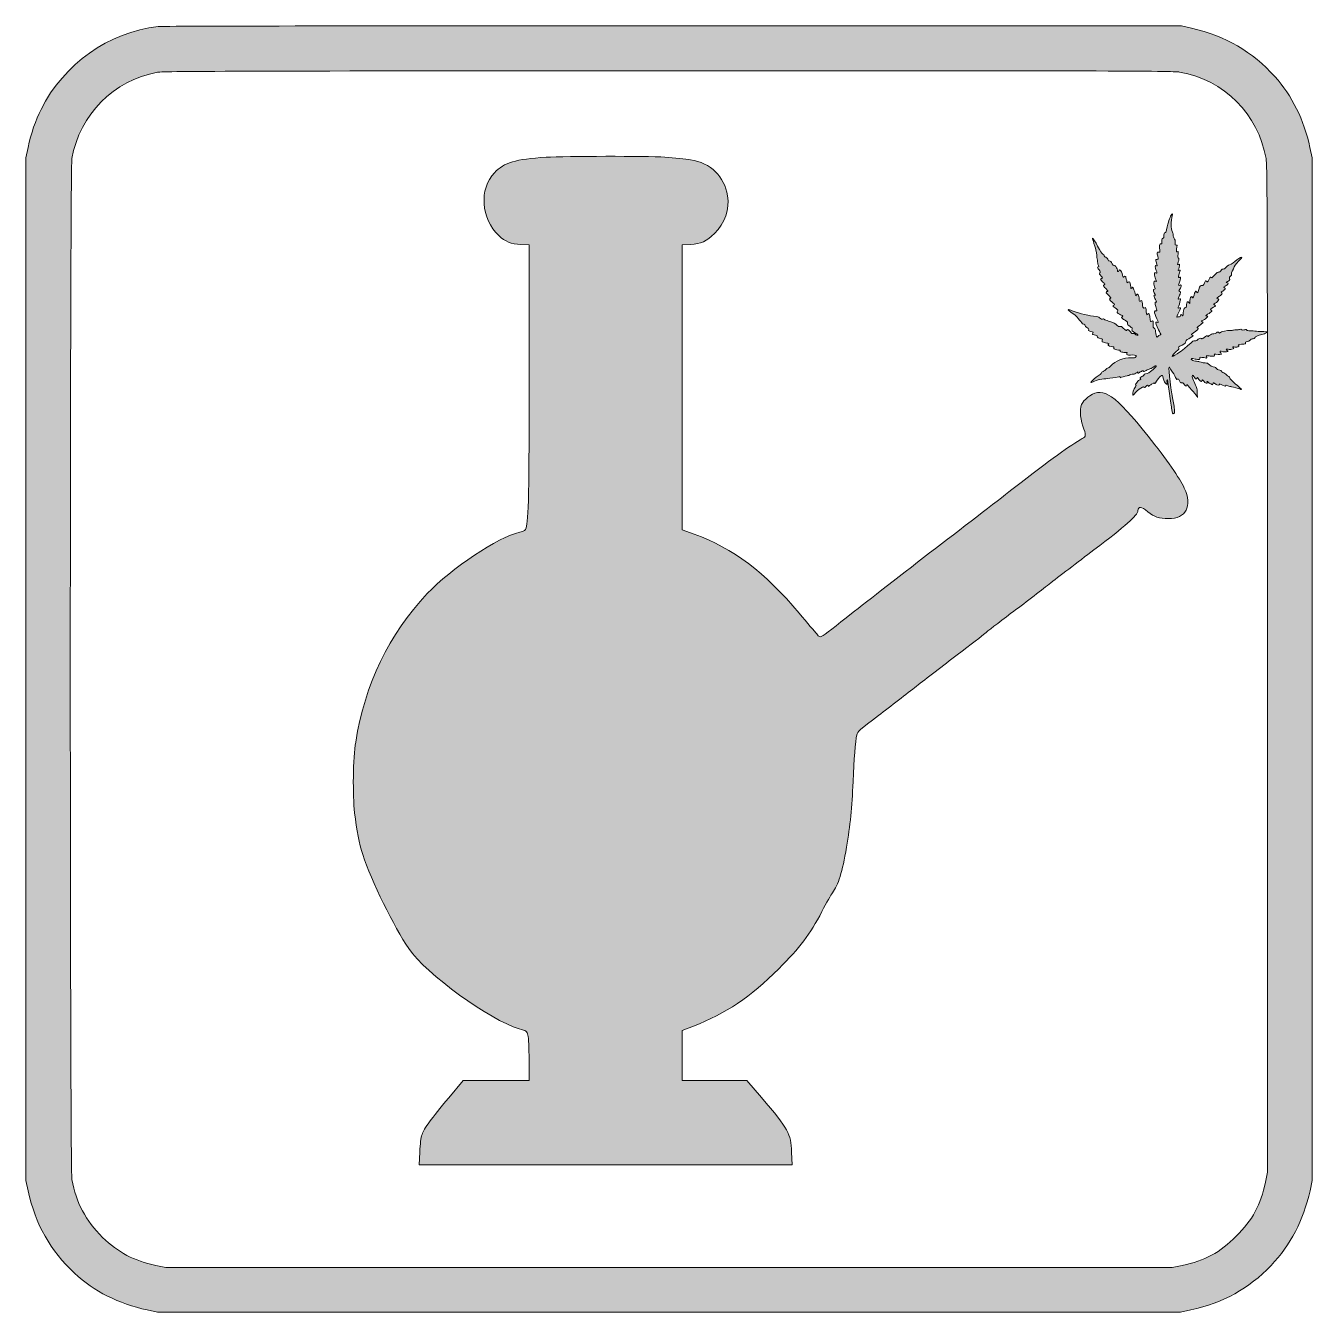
# Model space of a CAD drawing. Extents: x 575 to 1367, y -1350 to -558.
import ezdxf

# ---------------------------------------------------------------- set-up
doc = ezdxf.new("R2010")
doc.units = 0
doc.header["$MEASUREMENT"] = 0
doc.layers.add('katman 1', color=7, linetype='Continuous')

# ---------------------------------------------------------------- blocks, each defined once
blk = doc.blocks.new('block 2')
at = {"layer": 'katman 1', "true_color": 0xffffff}
h = blk.add_hatch(color=7, dxfattribs=at)
h.dxf.hatch_style = 2
edge = h.paths.add_edge_path()
edge.add_spline(control_points=[(656.85, -558.76), (626.22, -562.34), (598.92, -581.66), (584.87, -609.75), (581.47, -616.44), (578.68, -624.48), (576.83, -633.15), (576.83, -633.15), (575.4, -639.46), (575.4, -639.46), (575.4, -639.46), (575.4, -954.18), (575.4, -954.18), (575.4, -954.18), (575.4, -1268.9), (575.4, -1268.9), (575.4, -1268.9), (576.83, -1275.22), (576.83, -1275.22), (581.41, -1295.89), (590.57, -1312.1), (605.42, -1325.91), (617.61, -1337.17), (632.34, -1344.66), (650.17, -1348.56), (650.17, -1348.56), (656.48, -1349.98), (656.48, -1349.98), (656.48, -1349.98), (971.2, -1349.98), (971.2, -1349.98), (971.2, -1349.98), (1285.92, -1349.98), (1285.92, -1349.98), (1285.92, -1349.98), (1292.23, -1348.56), (1292.23, -1348.56), (1312.54, -1344.1), (1327.64, -1335.68), (1341.62, -1321.14), (1353.76, -1308.45), (1361.49, -1293.66), (1365.64, -1275.15), (1365.64, -1275.15), (1367, -1268.9), (1367, -1268.9), (1367, -1268.9), (1367, -954.18), (1367, -954.18), (1367, -954.18), (1367, -639.46), (1367, -639.46), (1367, -639.46), (1365.58, -633.15), (1365.58, -633.15), (1361.8, -615.94), (1354.62, -601.46), (1343.98, -589.58), (1330.11, -574.1), (1313.83, -564.7), (1292.73, -559.81), (1292.73, -559.81), (1286.54, -558.38), (1286.54, -558.38), (1286.54, -558.38), (973.99, -558.32), (973.99, -558.32), (801.74, -558.26), (659.39, -558.45), (656.85, -558.76)], knot_values=[0, 0, 0, 0, 1, 1, 1, 2, 2, 2, 3, 3, 3, 4, 4, 4, 5, 5, 5, 6, 6, 6, 7, 7, 7, 8, 8, 8, 9, 9, 9, 10, 10, 10, 11, 11, 11, 12, 12, 12, 13, 13, 13, 14, 14, 14, 15, 15, 15, 16, 16, 16, 17, 17, 17, 18, 18, 18, 19, 19, 19, 20, 20, 20, 21, 21, 21, 22, 22, 22, 23, 23, 23, 23], degree=3, periodic=1)
edge = h.paths.add_edge_path()
edge.add_spline(control_points=[(1285.36, -586.79), (1312.78, -591.62), (1333.76, -612.6), (1338.59, -640.02), (1339.33, -644.29), (1339.46, -689.1), (1339.46, -954.37), (1339.46, -954.37), (1339.46, -1263.77), (1339.46, -1263.77), (1339.46, -1263.77), (1338.16, -1270.02), (1338.16, -1270.02), (1335.44, -1283.57), (1330.11, -1293.41), (1320.27, -1303.25), (1310.43, -1313.09), (1300.59, -1318.42), (1287.04, -1321.14), (1287.04, -1321.14), (1280.78, -1322.44), (1280.78, -1322.44), (1280.78, -1322.44), (971.2, -1322.44), (971.2, -1322.44), (971.2, -1322.44), (661.62, -1322.44), (661.62, -1322.44), (661.62, -1322.44), (655.37, -1321.14), (655.37, -1321.14), (642.25, -1318.48), (632.1, -1313.09), (622.69, -1303.87), (612.17, -1293.47), (606.35, -1282.52), (603.81, -1268.35), (602.51, -1260.8), (602.51, -647.57), (603.81, -640.02), (608.58, -612.91), (629.5, -591.81), (656.48, -586.85), (659.95, -586.24), (721.34, -586.05), (970.58, -585.99), (1236.41, -585.93), (1281.09, -586.05), (1285.36, -586.79)], knot_values=[0, 0, 0, 0, 1, 1, 1, 2, 2, 2, 3, 3, 3, 4, 4, 4, 5, 5, 5, 6, 6, 6, 7, 7, 7, 8, 8, 8, 9, 9, 9, 10, 10, 10, 11, 11, 11, 12, 12, 12, 13, 13, 13, 14, 14, 14, 15, 15, 15, 16, 16, 16, 16], degree=3, periodic=1)
h = blk.add_hatch(color=7, dxfattribs=at)
h.dxf.hatch_style = 2
edge = h.paths.add_edge_path()
edge.add_spline(control_points=[(895.69, -639.21), (876.44, -640.39), (870.07, -642.31), (863.76, -648.81), (854.23, -658.52), (855.53, -677.22), (866.48, -687.37), (870.56, -691.2), (873.91, -692.57), (880.1, -692.87), (880.1, -692.87), (885.17, -693.18), (885.17, -693.18), (885.17, -693.18), (885.17, -771.23), (885.17, -771.23), (885.11, -845.44), (884.8, -862.71), (883.31, -867.22), (882.76, -868.96), (882.26, -869.27), (879.42, -869.95), (866.05, -872.92), (837.21, -892.11), (822.47, -907.76), (798.83, -932.89), (784.1, -963.34), (778.41, -999.05), (776.8, -1008.83), (776.49, -1031.73), (777.73, -1042.63), (778.96, -1053.27), (780.64, -1061.63), (782.8, -1068.37), (787.94, -1084.09), (802.24, -1113.31), (811.02, -1126.06), (821.98, -1141.96), (860.97, -1170.25), (878.98, -1175.51), (883.62, -1176.81), (883.62, -1176.87), (884.37, -1179.53), (884.8, -1181.14), (885.11, -1187.33), (885.11, -1194.76), (885.11, -1194.76), (885.17, -1207.32), (885.17, -1207.32), (885.17, -1207.32), (864.87, -1207.32), (864.87, -1207.32), (864.87, -1207.32), (844.51, -1207.32), (844.51, -1207.32), (844.51, -1207.32), (835.66, -1217.97), (835.66, -1217.97), (824.7, -1231.03), (820.62, -1236.66), (819.26, -1240.56), (818.58, -1242.48), (818.08, -1246.31), (817.89, -1251.45), (817.89, -1251.45), (817.52, -1259.31), (817.52, -1259.31), (817.52, -1259.31), (932.21, -1259.31), (932.21, -1259.31), (932.21, -1259.31), (1046.9, -1259.31), (1046.9, -1259.31), (1046.9, -1259.31), (1046.59, -1251.39), (1046.59, -1251.39), (1046.15, -1239.75), (1045.1, -1237.83), (1028.02, -1217.72), (1028.02, -1217.72), (1019.17, -1207.32), (1019.17, -1207.32), (1019.17, -1207.32), (999.24, -1207.32), (999.24, -1207.32), (999.24, -1207.32), (979.25, -1207.32), (979.25, -1207.32), (979.25, -1207.32), (979.25, -1191.97), (979.25, -1191.97), (979.25, -1191.97), (979.25, -1176.68), (979.25, -1176.68), (979.25, -1176.68), (986.24, -1173.96), (986.24, -1173.96), (1006.23, -1166.16), (1021.27, -1156.01), (1038.73, -1138.62), (1051.91, -1125.5), (1057.73, -1117.76), (1065.34, -1103.28), (1068.06, -1098.02), (1070.97, -1092.88), (1071.71, -1091.89), (1075.43, -1087), (1077.84, -1079.27), (1080.44, -1063.73), (1082.73, -1050.3), (1083.78, -1039.47), (1084.46, -1023.44), (1085.08, -1009.64), (1085.89, -998.93), (1086.69, -994.6), (1087, -992.87), (1088.8, -991.26), (1100.18, -982.71), (1107.36, -977.27), (1117.82, -969.16), (1123.46, -964.77), (1129.09, -960.31), (1140.35, -951.65), (1148.52, -945.46), (1156.69, -939.27), (1164.37, -933.33), (1165.54, -932.27), (1166.72, -931.22), (1173.96, -925.59), (1181.63, -919.83), (1189.31, -914.08), (1199.89, -905.97), (1205.15, -901.88), (1210.41, -897.74), (1222.85, -888.27), (1232.69, -880.84), (1252.13, -866.17), (1259.37, -859.67), (1259.74, -856.64), (1260.05, -853.86), (1261.85, -854.04), (1265.81, -857.32), (1269.83, -860.66), (1272.61, -861.59), (1278.49, -861.59), (1289.39, -861.59), (1293.35, -853.98), (1288.27, -842.78), (1285.43, -836.65), (1277.5, -825.26), (1266.05, -810.9), (1245.57, -785.28), (1238.51, -780.39), (1230.16, -785.96), (1228.49, -787.07), (1226.51, -788.93), (1225.76, -790.11), (1223.78, -793.08), (1223.84, -798.9), (1225.89, -804.71), (1227.87, -810.28), (1227.81, -811.03), (1225.52, -812.33), (1218.34, -816.23), (1205.71, -825.39), (1183.8, -842.47), (1176.31, -848.29), (1154.46, -865.18), (1135.21, -879.91), (1115.97, -894.7), (1092.76, -912.72), (1083.54, -920.02), (1074.38, -927.26), (1066.14, -933.57), (1065.34, -933.94), (1064.04, -934.56), (1063.67, -934.44), (1062.06, -932.52), (1061.01, -931.34), (1056.24, -925.59), (1051.35, -919.83), (1029.94, -894.33), (1010.75, -879.85), (986.74, -871.19), (986.74, -871.19), (979.25, -868.46), (979.25, -868.46), (979.25, -868.46), (979.25, -780.82), (979.25, -780.82), (979.25, -780.82), (979.25, -693.18), (979.25, -693.18), (979.25, -693.18), (984.38, -692.87), (984.38, -692.87), (990.82, -692.57), (994.35, -690.96), (999.11, -686.19), (1005.55, -679.82), (1008.58, -671.09), (1007.22, -662.98), (1005.24, -650.79), (997.07, -642.87), (984.45, -640.7), (981.41, -640.2), (974.36, -639.52), (968.73, -639.15), (956.84, -638.41), (907.89, -638.47), (895.69, -639.21)], knot_values=[0, 0, 0, 0, 1, 1, 1, 2, 2, 2, 3, 3, 3, 4, 4, 4, 5, 5, 5, 6, 6, 6, 7, 7, 7, 8, 8, 8, 9, 9, 9, 10, 10, 10, 11, 11, 11, 12, 12, 12, 13, 13, 13, 14, 14, 14, 15, 15, 15, 16, 16, 16, 17, 17, 17, 18, 18, 18, 19, 19, 19, 20, 20, 20, 21, 21, 21, 22, 22, 22, 23, 23, 23, 24, 24, 24, 25, 25, 25, 26, 26, 26, 27, 27, 27, 28, 28, 28, 29, 29, 29, 30, 30, 30, 31, 31, 31, 32, 32, 32, 33, 33, 33, 34, 34, 34, 35, 35, 35, 36, 36, 36, 37, 37, 37, 38, 38, 38, 39, 39, 39, 40, 40, 40, 41, 41, 41, 42, 42, 42, 43, 43, 43, 44, 44, 44, 45, 45, 45, 46, 46, 46, 47, 47, 47, 48, 48, 48, 49, 49, 49, 50, 50, 50, 51, 51, 51, 52, 52, 52, 53, 53, 53, 54, 54, 54, 55, 55, 55, 56, 56, 56, 57, 57, 57, 58, 58, 58, 59, 59, 59, 60, 60, 60, 61, 61, 61, 62, 62, 62, 63, 63, 63, 64, 64, 64, 65, 65, 65, 66, 66, 66, 67, 67, 67, 68, 68, 68, 69, 69, 69, 70, 70, 70, 70], degree=3, periodic=1)
at = {"layer": 'katman 1', "lineweight": 0}
for points, knots in [([(656.85, -558.76), (626.22, -562.34), (598.92, -581.66), (584.87, -609.75), (581.47, -616.44), (578.68, -624.48), (576.83, -633.15), (576.83, -633.15), (575.4, -639.46), (575.4, -639.46), (575.4, -639.46), (575.4, -954.18), (575.4, -954.18), (575.4, -954.18), (575.4, -1268.9), (575.4, -1268.9), (575.4, -1268.9), (576.83, -1275.22), (576.83, -1275.22), (581.41, -1295.89), (590.57, -1312.1), (605.42, -1325.91), (617.61, -1337.17), (632.34, -1344.66), (650.17, -1348.56), (650.17, -1348.56), (656.48, -1349.98), (656.48, -1349.98), (656.48, -1349.98), (971.2, -1349.98), (971.2, -1349.98), (971.2, -1349.98), (1285.92, -1349.98), (1285.92, -1349.98), (1285.92, -1349.98), (1292.23, -1348.56), (1292.23, -1348.56), (1312.54, -1344.1), (1327.64, -1335.68), (1341.62, -1321.14), (1353.76, -1308.45), (1361.49, -1293.66), (1365.64, -1275.15), (1365.64, -1275.15), (1367, -1268.9), (1367, -1268.9), (1367, -1268.9), (1367, -954.18), (1367, -954.18), (1367, -954.18), (1367, -639.46), (1367, -639.46), (1367, -639.46), (1365.58, -633.15), (1365.58, -633.15), (1361.8, -615.94), (1354.62, -601.46), (1343.98, -589.58), (1330.11, -574.1), (1313.83, -564.7), (1292.73, -559.81), (1292.73, -559.81), (1286.54, -558.38), (1286.54, -558.38), (1286.54, -558.38), (973.99, -558.32), (973.99, -558.32), (801.74, -558.26), (659.39, -558.45), (656.85, -558.76)], [0, 0, 0, 0, 1, 1, 1, 2, 2, 2, 3, 3, 3, 4, 4, 4, 5, 5, 5, 6, 6, 6, 7, 7, 7, 8, 8, 8, 9, 9, 9, 10, 10, 10, 11, 11, 11, 12, 12, 12, 13, 13, 13, 14, 14, 14, 15, 15, 15, 16, 16, 16, 17, 17, 17, 18, 18, 18, 19, 19, 19, 20, 20, 20, 21, 21, 21, 22, 22, 22, 23, 23, 23, 23]), ([(1285.36, -586.79), (1312.78, -591.62), (1333.76, -612.6), (1338.59, -640.02), (1339.33, -644.29), (1339.46, -689.1), (1339.46, -954.37), (1339.46, -954.37), (1339.46, -1263.77), (1339.46, -1263.77), (1339.46, -1263.77), (1338.16, -1270.02), (1338.16, -1270.02), (1335.44, -1283.57), (1330.11, -1293.41), (1320.27, -1303.25), (1310.43, -1313.09), (1300.59, -1318.42), (1287.04, -1321.14), (1287.04, -1321.14), (1280.78, -1322.44), (1280.78, -1322.44), (1280.78, -1322.44), (971.2, -1322.44), (971.2, -1322.44), (971.2, -1322.44), (661.62, -1322.44), (661.62, -1322.44), (661.62, -1322.44), (655.37, -1321.14), (655.37, -1321.14), (642.25, -1318.48), (632.1, -1313.09), (622.69, -1303.87), (612.17, -1293.47), (606.35, -1282.52), (603.81, -1268.35), (602.51, -1260.8), (602.51, -647.57), (603.81, -640.02), (608.58, -612.91), (629.5, -591.81), (656.48, -586.85), (659.95, -586.24), (721.34, -586.05), (970.58, -585.99), (1236.41, -585.93), (1281.09, -586.05), (1285.36, -586.79)], [0, 0, 0, 0, 1, 1, 1, 2, 2, 2, 3, 3, 3, 4, 4, 4, 5, 5, 5, 6, 6, 6, 7, 7, 7, 8, 8, 8, 9, 9, 9, 10, 10, 10, 11, 11, 11, 12, 12, 12, 13, 13, 13, 14, 14, 14, 15, 15, 15, 16, 16, 16, 16]), ([(895.69, -639.21), (876.44, -640.39), (870.07, -642.31), (863.76, -648.81), (854.23, -658.52), (855.53, -677.22), (866.48, -687.37), (870.56, -691.2), (873.91, -692.57), (880.1, -692.87), (880.1, -692.87), (885.17, -693.18), (885.17, -693.18), (885.17, -693.18), (885.17, -771.23), (885.17, -771.23), (885.11, -845.44), (884.8, -862.71), (883.31, -867.22), (882.76, -868.96), (882.26, -869.27), (879.42, -869.95), (866.05, -872.92), (837.21, -892.11), (822.47, -907.76), (798.83, -932.89), (784.1, -963.34), (778.41, -999.05), (776.8, -1008.83), (776.49, -1031.73), (777.73, -1042.63), (778.96, -1053.27), (780.64, -1061.63), (782.8, -1068.37), (787.94, -1084.09), (802.24, -1113.31), (811.02, -1126.06), (821.98, -1141.96), (860.97, -1170.25), (878.98, -1175.51), (883.62, -1176.81), (883.62, -1176.87), (884.37, -1179.53), (884.8, -1181.14), (885.11, -1187.33), (885.11, -1194.76), (885.11, -1194.76), (885.17, -1207.32), (885.17, -1207.32), (885.17, -1207.32), (864.87, -1207.32), (864.87, -1207.32), (864.87, -1207.32), (844.51, -1207.32), (844.51, -1207.32), (844.51, -1207.32), (835.66, -1217.97), (835.66, -1217.97), (824.7, -1231.03), (820.62, -1236.66), (819.26, -1240.56), (818.58, -1242.48), (818.08, -1246.31), (817.89, -1251.45), (817.89, -1251.45), (817.52, -1259.31), (817.52, -1259.31), (817.52, -1259.31), (932.21, -1259.31), (932.21, -1259.31), (932.21, -1259.31), (1046.9, -1259.31), (1046.9, -1259.31), (1046.9, -1259.31), (1046.59, -1251.39), (1046.59, -1251.39), (1046.15, -1239.75), (1045.1, -1237.83), (1028.02, -1217.72), (1028.02, -1217.72), (1019.17, -1207.32), (1019.17, -1207.32), (1019.17, -1207.32), (999.24, -1207.32), (999.24, -1207.32), (999.24, -1207.32), (979.25, -1207.32), (979.25, -1207.32), (979.25, -1207.32), (979.25, -1191.97), (979.25, -1191.97), (979.25, -1191.97), (979.25, -1176.68), (979.25, -1176.68), (979.25, -1176.68), (986.24, -1173.96), (986.24, -1173.96), (1006.23, -1166.16), (1021.27, -1156.01), (1038.73, -1138.62), (1051.91, -1125.5), (1057.73, -1117.76), (1065.34, -1103.28), (1068.06, -1098.02), (1070.97, -1092.88), (1071.71, -1091.89), (1075.43, -1087), (1077.84, -1079.27), (1080.44, -1063.73), (1082.73, -1050.3), (1083.78, -1039.47), (1084.46, -1023.44), (1085.08, -1009.64), (1085.89, -998.93), (1086.69, -994.6), (1087, -992.87), (1088.8, -991.26), (1100.18, -982.71), (1107.36, -977.27), (1117.82, -969.16), (1123.46, -964.77), (1129.09, -960.31), (1140.35, -951.65), (1148.52, -945.46), (1156.69, -939.27), (1164.37, -933.33), (1165.54, -932.27), (1166.72, -931.22), (1173.96, -925.59), (1181.63, -919.83), (1189.31, -914.08), (1199.89, -905.97), (1205.15, -901.88), (1210.41, -897.74), (1222.85, -888.27), (1232.69, -880.84), (1252.13, -866.17), (1259.37, -859.67), (1259.74, -856.64), (1260.05, -853.86), (1261.85, -854.04), (1265.81, -857.32), (1269.83, -860.66), (1272.61, -861.59), (1278.49, -861.59), (1289.39, -861.59), (1293.35, -853.98), (1288.27, -842.78), (1285.43, -836.65), (1277.5, -825.26), (1266.05, -810.9), (1245.57, -785.28), (1238.51, -780.39), (1230.16, -785.96), (1228.49, -787.07), (1226.51, -788.93), (1225.76, -790.11), (1223.78, -793.08), (1223.84, -798.9), (1225.89, -804.71), (1227.87, -810.28), (1227.81, -811.03), (1225.52, -812.33), (1218.34, -816.23), (1205.71, -825.39), (1183.8, -842.47), (1176.31, -848.29), (1154.46, -865.18), (1135.21, -879.91), (1115.97, -894.7), (1092.76, -912.72), (1083.54, -920.02), (1074.38, -927.26), (1066.14, -933.57), (1065.34, -933.94), (1064.04, -934.56), (1063.67, -934.44), (1062.06, -932.52), (1061.01, -931.34), (1056.24, -925.59), (1051.35, -919.83), (1029.94, -894.33), (1010.75, -879.85), (986.74, -871.19), (986.74, -871.19), (979.25, -868.46), (979.25, -868.46), (979.25, -868.46), (979.25, -780.82), (979.25, -780.82), (979.25, -780.82), (979.25, -693.18), (979.25, -693.18), (979.25, -693.18), (984.38, -692.87), (984.38, -692.87), (990.82, -692.57), (994.35, -690.96), (999.11, -686.19), (1005.55, -679.82), (1008.58, -671.09), (1007.22, -662.98), (1005.24, -650.79), (997.07, -642.87), (984.45, -640.7), (981.41, -640.2), (974.36, -639.52), (968.73, -639.15), (956.84, -638.41), (907.89, -638.47), (895.69, -639.21)], [0, 0, 0, 0, 1, 1, 1, 2, 2, 2, 3, 3, 3, 4, 4, 4, 5, 5, 5, 6, 6, 6, 7, 7, 7, 8, 8, 8, 9, 9, 9, 10, 10, 10, 11, 11, 11, 12, 12, 12, 13, 13, 13, 14, 14, 14, 15, 15, 15, 16, 16, 16, 17, 17, 17, 18, 18, 18, 19, 19, 19, 20, 20, 20, 21, 21, 21, 22, 22, 22, 23, 23, 23, 24, 24, 24, 25, 25, 25, 26, 26, 26, 27, 27, 27, 28, 28, 28, 29, 29, 29, 30, 30, 30, 31, 31, 31, 32, 32, 32, 33, 33, 33, 34, 34, 34, 35, 35, 35, 36, 36, 36, 37, 37, 37, 38, 38, 38, 39, 39, 39, 40, 40, 40, 41, 41, 41, 42, 42, 42, 43, 43, 43, 44, 44, 44, 45, 45, 45, 46, 46, 46, 47, 47, 47, 48, 48, 48, 49, 49, 49, 50, 50, 50, 51, 51, 51, 52, 52, 52, 53, 53, 53, 54, 54, 54, 55, 55, 55, 56, 56, 56, 57, 57, 57, 58, 58, 58, 59, 59, 59, 60, 60, 60, 61, 61, 61, 62, 62, 62, 63, 63, 63, 64, 64, 64, 65, 65, 65, 66, 66, 66, 67, 67, 67, 68, 68, 68, 69, 69, 69, 70, 70, 70, 70])]:
    blk.add_open_spline(points, degree=3, knots=knots, dxfattribs=at)
blk = doc.blocks.new('block 3')
at = {"layer": 'katman 1', "true_color": 0x008000}
h = blk.add_hatch(color=96, dxfattribs=at)
h.dxf.hatch_style = 2
edge = h.paths.add_edge_path()
edge.add_spline(control_points=[(1280.23, -674.91), (1279.18, -676.56), (1278.51, -678.58), (1277.34, -683.82), (1276.96, -685.52), (1276.94, -685.58), (1276.47, -685.54), (1276.02, -685.49), (1276, -685.54), (1275.77, -686.94), (1275.64, -687.73), (1275.57, -688.51), (1275.59, -688.65), (1275.6, -688.82), (1275.44, -688.94), (1275.17, -689), (1274.52, -689.07), (1274.45, -689.29), (1274.45, -690.95), (1274.45, -690.95), (1274.45, -692.45), (1274.45, -692.45), (1274.45, -692.45), (1273.92, -692.45), (1273.92, -692.45), (1273.05, -692.45), (1272.93, -692.79), (1273.09, -694.77), (1273.34, -697.84), (1273.38, -697.6), (1272.51, -697.55), (1271.79, -697.5), (1271.75, -697.51), (1271.64, -698.09), (1271.59, -698.45), (1271.68, -699.27), (1271.91, -700.12), (1272.4, -702.05), (1272.4, -702.04), (1271.55, -702.04), (1270.56, -702.04), (1270.49, -702.32), (1271.08, -704.1), (1271.66, -705.89), (1271.68, -706.05), (1271.15, -705.92), (1270.92, -705.87), (1270.63, -705.91), (1270.49, -706), (1270.27, -706.14), (1270.29, -706.39), (1270.63, -707.68), (1270.85, -708.51), (1271.15, -709.41), (1271.3, -709.7), (1271.62, -710.37), (1271.37, -710.73), (1270.83, -710.39), (1270.63, -710.28), (1270.34, -710.17), (1270.18, -710.17), (1269.62, -710.17), (1270.05, -712.96), (1270.92, -714.95), (1270.92, -714.95), (1271.21, -715.65), (1271.21, -715.65), (1271.21, -715.65), (1270.7, -715.54), (1270.7, -715.54), (1270.41, -715.49), (1270.05, -715.42), (1269.91, -715.38), (1269.71, -715.35), (1269.64, -715.6), (1269.6, -716.54), (1269.55, -717.64), (1269.76, -718.6), (1270.36, -719.98), (1270.47, -720.21), (1270.38, -720.28), (1269.89, -720.34), (1269.36, -720.39), (1269.29, -720.46), (1269.24, -720.95), (1269.2, -721.31), (1269.4, -721.91), (1269.82, -722.71), (1270.18, -723.37), (1270.47, -723.95), (1270.47, -724.01), (1270.47, -724.06), (1270.25, -724.1), (1270, -724.1), (1269.56, -724.1), (1269.53, -724.15), (1269.64, -724.68), (1269.69, -725), (1270.07, -725.91), (1270.47, -726.68), (1271.23, -728.15), (1271.24, -728.44), (1270.61, -728.44), (1270.27, -728.44), (1270.25, -728.51), (1270.34, -729.31), (1270.39, -729.78), (1270.68, -730.92), (1270.97, -731.82), (1271.43, -733.19), (1271.46, -733.52), (1271.26, -733.7), (1271.14, -733.81), (1270.94, -733.85), (1270.83, -733.77), (1270.49, -733.56), (1269.92, -733.88), (1269.92, -734.3), (1269.92, -734.89), (1270.5, -736.58), (1271.46, -738.73), (1272.37, -740.77), (1272.35, -741.15), (1271.37, -740.74), (1271.06, -740.61), (1270.77, -740.55), (1270.72, -740.61), (1270.45, -740.88), (1271.19, -742.87), (1272.49, -745.42), (1273.27, -746.96), (1273.9, -748.28), (1273.9, -748.37), (1273.9, -748.44), (1273.65, -748.51), (1273.36, -748.51), (1272.8, -748.51), (1272.22, -748.95), (1271.81, -749.71), (1271.64, -749.99), (1271.55, -750.01), (1271.32, -749.81), (1270.97, -749.52), (1270.72, -748.4), (1270.54, -746.43), (1270.41, -745.11), (1270.36, -744.95), (1269.8, -744.42), (1269.8, -744.42), (1269.2, -743.86), (1269.2, -743.86), (1269.2, -743.86), (1269.2, -742.06), (1269.2, -742.06), (1269.2, -740.65), (1269.15, -740.19), (1268.93, -740.01), (1268.7, -739.83), (1268.59, -739.83), (1268.33, -740.08), (1267.7, -740.65), (1267.45, -740.45), (1267.32, -739.32), (1267.21, -738.44), (1267.09, -737.57), (1266.74, -735.71), (1266.63, -735.17), (1266.07, -735.2), (1265.69, -735.78), (1265.17, -736.58), (1264.95, -736.21), (1264.84, -734.3), (1264.79, -733.32), (1264.64, -732.27), (1264.52, -731.98), (1264.32, -731.49), (1264.28, -731.48), (1263.98, -731.77), (1263.2, -732.47), (1262.78, -732.04), (1262.64, -730.34), (1262.53, -729.14), (1262.06, -727.35), (1261.82, -727.35), (1261.77, -727.35), (1261.59, -727.48), (1261.41, -727.64), (1260.83, -728.15), (1260.52, -727.84), (1260.52, -726.76), (1260.52, -726.23), (1260.39, -725.35), (1260.23, -724.8), (1259.76, -723.23), (1259.38, -723), (1258.86, -723.92), (1258.69, -724.22), (1258.48, -724.46), (1258.41, -724.46), (1258.31, -724.46), (1258.15, -723.88), (1258.04, -723.19), (1257.83, -721.82), (1256.76, -719.22), (1256.42, -719.22), (1256.31, -719.22), (1256.14, -719.38), (1256.09, -719.58), (1256.04, -719.78), (1255.82, -719.94), (1255.62, -719.94), (1255.31, -719.94), (1255.28, -719.81), (1255.28, -718.91), (1255.28, -717.61), (1254.79, -715.78), (1254.43, -715.78), (1254.28, -715.78), (1253.96, -715.94), (1253.7, -716.14), (1253.05, -716.65), (1252.93, -716.59), (1252.93, -715.89), (1252.93, -715.54), (1252.76, -714.75), (1252.56, -714.12), (1252.37, -713.5), (1252.2, -712.83), (1252.2, -712.65), (1252.2, -712.22), (1251.37, -712.25), (1251.08, -712.71), (1250.67, -713.36), (1250.47, -713.08), (1250.25, -711.69), (1250.01, -710.19), (1249.49, -709.07), (1248.82, -708.64), (1248.42, -708.37), (1248.39, -708.38), (1248.24, -708.78), (1248.04, -709.29), (1247.57, -709.7), (1247.36, -709.56), (1247.27, -709.5), (1247.14, -709.09), (1247.08, -708.64), (1246.96, -707.82), (1246.27, -706.48), (1245.73, -706.05), (1245.57, -705.94), (1245.22, -705.83), (1244.93, -705.83), (1244.52, -705.83), (1244.37, -705.69), (1243.97, -704.86), (1243.36, -703.54), (1242.76, -702.94), (1242.09, -702.94), (1241.66, -702.94), (1241.55, -702.85), (1241.44, -702.4), (1241.26, -701.6), (1240.68, -700.99), (1239.91, -700.77), (1239.29, -700.61), (1239.16, -700.48), (1239, -699.87), (1238.87, -699.36), (1238.64, -699.05), (1238.17, -698.76), (1237.39, -698.29), (1236.78, -697.35), (1234.95, -693.9), (1233.72, -691.56), (1232, -688.91), (1231.82, -689.07), (1231.79, -689.11), (1232.18, -690.52), (1232.67, -692.2), (1234.1, -696.95), (1234.34, -698.02), (1234.37, -699.68), (1234.39, -700.53), (1234.5, -701.4), (1234.62, -701.64), (1234.75, -701.85), (1234.9, -702.74), (1234.93, -703.61), (1234.99, -704.73), (1235.11, -705.33), (1235.38, -705.78), (1235.38, -705.78), (1235.75, -706.39), (1235.75, -706.39), (1235.75, -706.39), (1235.29, -706.56), (1235.29, -706.56), (1234.9, -706.7), (1234.86, -706.77), (1235.04, -707.21), (1235.13, -707.48), (1235.49, -708.09), (1235.84, -708.56), (1236.52, -709.47), (1236.6, -709.9), (1236.2, -710.41), (1235.87, -710.86), (1236, -711.19), (1237.05, -712.29), (1237.52, -712.8), (1237.92, -713.32), (1237.92, -713.43), (1237.92, -713.54), (1237.63, -713.75), (1237.28, -713.9), (1236.7, -714.13), (1236.67, -714.21), (1236.85, -714.53), (1236.96, -714.75), (1237.57, -715.42), (1238.21, -716.05), (1238.84, -716.67), (1239.36, -717.24), (1239.36, -717.32), (1239.36, -717.39), (1239.16, -717.61), (1238.91, -717.8), (1238.49, -718.13), (1238.48, -718.18), (1238.71, -718.65), (1238.86, -718.93), (1239.51, -719.65), (1240.16, -720.26), (1241.39, -721.42), (1241.59, -721.75), (1241.03, -721.75), (1240.83, -721.75), (1240.54, -721.91), (1240.36, -722.11), (1240.01, -722.49), (1240.03, -722.51), (1241.62, -724.1), (1242.51, -724.98), (1243.2, -725.74), (1243.14, -725.78), (1243.11, -725.83), (1242.89, -725.96), (1242.67, -726.07), (1242.44, -726.18), (1242.26, -726.39), (1242.26, -726.54), (1242.26, -726.81), (1243.31, -727.9), (1244.59, -728.96), (1245.44, -729.67), (1245.51, -729.92), (1244.88, -730.21), (1244.63, -730.32), (1244.43, -730.54), (1244.43, -730.68), (1244.43, -730.99), (1245.31, -731.77), (1246.45, -732.49), (1247.46, -733.12), (1247.61, -733.41), (1247.23, -733.97), (1247.08, -734.21), (1246.96, -734.51), (1246.96, -734.68), (1246.96, -734.97), (1248.15, -735.78), (1249.02, -736.07), (1249.33, -736.18), (1249.76, -736.43), (1250, -736.63), (1250, -736.63), (1250.39, -737.01), (1250.39, -737.01), (1250.39, -737.01), (1250, -737.43), (1250, -737.43), (1250, -737.43), (1249.6, -737.84), (1249.6, -737.84), (1249.6, -737.84), (1250.14, -738.4), (1250.14, -738.4), (1250.43, -738.71), (1251.26, -739.27), (1251.99, -739.67), (1252.69, -740.07), (1253.31, -740.5), (1253.31, -740.61), (1253.32, -740.74), (1253.34, -741.15), (1253.36, -741.53), (1253.38, -742.22), (1253.45, -742.29), (1254.88, -743.32), (1256.16, -744.23), (1256.38, -744.44), (1256.27, -744.79), (1255.87, -746.05), (1255.84, -746.02), (1258.53, -747.59), (1259.31, -748.06), (1259.73, -748.42), (1259.76, -748.67), (1259.82, -749.07), (1259.82, -749.07), (1259.13, -748.78), (1258.75, -748.62), (1258.22, -748.28), (1257.95, -748.02), (1257.56, -747.64), (1257.37, -747.59), (1256.76, -747.7), (1256.05, -747.81), (1256.04, -747.81), (1255.11, -746.63), (1254.1, -745.35), (1253.49, -745.02), (1252.94, -745.51), (1252.76, -745.67), (1252.55, -745.8), (1252.44, -745.8), (1252.35, -745.8), (1251.66, -745.22), (1250.92, -744.52), (1250.92, -744.52), (1249.6, -743.25), (1249.6, -743.25), (1249.6, -743.25), (1248.71, -743.36), (1248.71, -743.36), (1247.86, -743.48), (1247.83, -743.47), (1246.98, -742.67), (1245.89, -741.64), (1244.61, -741.01), (1241.71, -740.01), (1240.47, -739.6), (1239.33, -739.14), (1239.18, -739.02), (1238.73, -738.66), (1238.3, -738.57), (1237.84, -738.76), (1237.5, -738.93), (1237.3, -738.87), (1236.67, -738.49), (1236.25, -738.22), (1235.76, -737.86), (1235.58, -737.68), (1235.37, -737.46), (1234.84, -737.32), (1234.01, -737.23), (1229.83, -736.81), (1224.24, -735.45), (1219.24, -733.66), (1218.15, -733.27), (1217.14, -732.96), (1216.97, -732.96), (1216.47, -732.96), (1217.61, -733.97), (1219.85, -735.49), (1221.3, -736.49), (1222.13, -737.21), (1222.54, -737.79), (1222.87, -738.28), (1223.58, -739.11), (1224.08, -739.65), (1224.61, -740.19), (1225.15, -740.88), (1225.28, -741.19), (1225.47, -741.6), (1225.75, -741.8), (1226.38, -742), (1227.17, -742.25), (1227.25, -742.33), (1227.25, -742.85), (1227.25, -743.38), (1227.35, -743.48), (1228.2, -743.9), (1229.36, -744.48), (1229.63, -744.79), (1229.42, -745.35), (1229.27, -745.73), (1229.34, -745.82), (1230.07, -746.16), (1230.5, -746.38), (1231.19, -746.59), (1231.59, -746.65), (1232.36, -746.76), (1232.45, -746.94), (1232.04, -747.5), (1231.89, -747.7), (1231.77, -747.95), (1231.77, -748.08), (1231.77, -748.29), (1233.58, -748.87), (1234.26, -748.87), (1234.55, -748.87), (1234.64, -749), (1234.7, -749.45), (1234.75, -750.14), (1235.46, -750.57), (1236.9, -750.84), (1237.37, -750.93), (1237.79, -751.04), (1237.84, -751.1), (1237.9, -751.15), (1237.86, -751.48), (1237.77, -751.82), (1237.64, -752.27), (1237.64, -752.54), (1237.79, -752.73), (1237.92, -752.87), (1238.86, -753.16), (1239.87, -753.36), (1240.9, -753.56), (1241.8, -753.77), (1241.86, -753.83), (1241.91, -753.9), (1241.77, -754.14), (1241.55, -754.37), (1241.55, -754.37), (1241.13, -754.8), (1241.13, -754.8), (1241.13, -754.8), (1241.61, -755.11), (1241.61, -755.11), (1241.86, -755.28), (1242.62, -755.49), (1243.29, -755.6), (1245.06, -755.87), (1245.02, -755.85), (1244.91, -756.45), (1244.84, -756.78), (1244.9, -757.05), (1245.02, -757.16), (1245.24, -757.34), (1247.97, -757.92), (1248.57, -757.92), (1248.82, -757.92), (1248.87, -758.02), (1248.82, -758.37), (1248.75, -758.73), (1248.82, -758.82), (1249.24, -758.93), (1249.53, -758.98), (1250.05, -759.11), (1250.39, -759.2), (1250.74, -759.29), (1251.48, -759.36), (1252.02, -759.36), (1252.02, -759.36), (1253.03, -759.36), (1253.03, -759.36), (1253.03, -759.36), (1252.96, -759.98), (1252.96, -759.98), (1252.85, -760.86), (1253.31, -761.04), (1255.15, -760.92), (1257.16, -760.77), (1258.6, -760.97), (1258.68, -761.41), (1258.71, -761.6), (1258.53, -761.97), (1258.28, -762.24), (1257.81, -762.73), (1257.79, -762.73), (1255.84, -762.65), (1250.92, -762.45), (1246, -764.39), (1242.76, -767.83), (1242.26, -768.37), (1241.68, -768.78), (1241.35, -768.86), (1241.04, -768.93), (1240.34, -769.42), (1239.78, -769.94), (1239.22, -770.48), (1238.53, -770.97), (1238.24, -771.03), (1237.7, -771.15), (1237.19, -771.73), (1237.19, -772.24), (1237.19, -772.44), (1236.89, -772.71), (1236.43, -772.94), (1235, -773.67), (1232.89, -775.28), (1231.79, -776.49), (1230.57, -777.81), (1230.41, -778.13), (1231.21, -777.74), (1233.49, -776.54), (1236.6, -775.75), (1240, -775.46), (1243.83, -775.13), (1245.51, -774.91), (1246.87, -774.55), (1248.57, -774.1), (1248.77, -774.1), (1248.77, -774.57), (1248.77, -774.86), (1248.84, -774.91), (1249.09, -774.82), (1249.56, -774.61), (1251.61, -774.06), (1253.02, -773.74), (1253.72, -773.59), (1254.73, -773.25), (1255.28, -772.96), (1256.07, -772.56), (1256.36, -772.49), (1256.74, -772.64), (1257.16, -772.78), (1257.41, -772.69), (1258.42, -772.06), (1259.78, -771.19), (1259.87, -771.17), (1259.71, -771.64), (1259.53, -772.2), (1259.92, -772.26), (1260.61, -771.75), (1261.32, -771.19), (1262.49, -770.57), (1262.8, -770.57), (1262.93, -770.57), (1263.07, -770.7), (1263.13, -770.86), (1263.22, -771.1), (1263.47, -771.03), (1264.73, -770.34), (1265.57, -769.89), (1266.62, -769.47), (1267.09, -769.4), (1267.68, -769.31), (1268.22, -769.04), (1268.93, -768.48), (1270.16, -767.54), (1270.59, -767.37), (1270.96, -767.74), (1271.19, -767.95), (1270.96, -768.21), (1269.09, -769.74), (1266.76, -771.68), (1265.73, -772.29), (1264.45, -772.47), (1263.69, -772.6), (1263.54, -772.69), (1263.27, -773.25), (1263.03, -773.76), (1262.76, -773.97), (1262.15, -774.21), (1261.14, -774.59), (1260.88, -774.95), (1261.3, -775.42), (1261.61, -775.76), (1261.61, -775.78), (1260.9, -776.07), (1260.36, -776.29), (1259.91, -776.7), (1259.16, -777.7), (1258.62, -778.44), (1258.17, -779.13), (1258.17, -779.22), (1258.17, -779.31), (1258.33, -779.44), (1258.53, -779.49), (1258.89, -779.58), (1258.86, -779.65), (1258.17, -780.56), (1257.03, -782.06), (1256.31, -784.39), (1256.69, -785.39), (1256.85, -785.82), (1256.85, -785.82), (1257.41, -785.01), (1258.41, -783.56), (1260.11, -782.04), (1261.61, -781.26), (1263.2, -780.43), (1263.38, -780.39), (1263.7, -780.83), (1263.9, -781.12), (1263.99, -781.08), (1264.68, -780.29), (1265.53, -779.33), (1265.75, -779.25), (1266.11, -779.83), (1266.11, -779.83), (1266.36, -780.23), (1266.36, -780.23), (1266.36, -780.23), (1266.67, -779.85), (1266.67, -779.85), (1266.83, -779.63), (1267.5, -779.22), (1268.15, -778.93), (1268.8, -778.64), (1269.38, -778.3), (1269.45, -778.19), (1269.64, -777.9), (1269.92, -777.93), (1269.92, -778.26), (1269.92, -778.84), (1270.29, -778.48), (1271.1, -777.05), (1272.4, -774.81), (1274.32, -772.94), (1274.75, -773.52), (1274.84, -773.63), (1275.06, -774.37), (1275.26, -775.13), (1275.68, -776.9), (1276.36, -778.15), (1277.14, -778.6), (1277.14, -778.6), (1277.76, -778.95), (1277.76, -778.95), (1277.76, -778.95), (1277.63, -777.75), (1277.63, -777.75), (1277.54, -776.94), (1277.56, -776.43), (1277.72, -776.14), (1277.92, -775.78), (1278.08, -776.76), (1278.98, -783.05), (1279.56, -787.09), (1280.21, -791.8), (1280.41, -793.54), (1280.85, -797.09), (1280.99, -797.43), (1281.82, -796.96), (1282.29, -796.69), (1282.31, -796.65), (1282.28, -795.06), (1282.26, -794.16), (1282.04, -792.55), (1281.79, -791.37), (1280.23, -784.17), (1278.33, -768.96), (1278.93, -768.37), (1279.06, -768.24), (1279.26, -768.44), (1279.6, -769.11), (1279.85, -769.62), (1280.49, -770.66), (1280.99, -771.42), (1281.99, -772.91), (1283, -774.75), (1283.16, -775.4), (1283.31, -775.95), (1283.8, -776.11), (1284.19, -775.75), (1284.5, -775.48), (1284.55, -775.53), (1285.33, -776.76), (1286.11, -778.04), (1286.16, -778.08), (1286.78, -778.02), (1287.36, -777.97), (1287.48, -778.04), (1287.94, -778.66), (1288.5, -779.38), (1289.09, -779.96), (1289.33, -779.98), (1289.4, -779.98), (1289.55, -779.76), (1289.65, -779.47), (1289.65, -779.47), (1289.85, -778.98), (1289.85, -778.98), (1289.85, -778.98), (1290.41, -779.71), (1290.41, -779.71), (1290.72, -780.1), (1291.68, -781.15), (1292.53, -782.06), (1294.5, -784.14), (1295.28, -785.1), (1295.88, -786.22), (1295.88, -786.22), (1296.35, -787.12), (1296.35, -787.12), (1296.35, -787.12), (1296.27, -784.68), (1296.27, -784.68), (1296.2, -782.47), (1296.15, -782.06), (1295.57, -780.34), (1295.21, -779.29), (1294.5, -777.57), (1293.98, -776.51), (1293.33, -775.13), (1293.07, -774.39), (1293.11, -773.97), (1293.18, -773.14), (1293.51, -773.16), (1294.03, -774.05), (1294.88, -775.48), (1295.77, -776.05), (1295.95, -775.29), (1296.13, -774.61), (1296.4, -774.66), (1296.83, -775.44), (1297.23, -776.14), (1298.37, -777.27), (1298.68, -777.27), (1298.77, -777.27), (1298.99, -777.01), (1299.15, -776.69), (1299.15, -776.69), (1299.44, -776.11), (1299.44, -776.11), (1299.44, -776.11), (1300.27, -777.07), (1300.27, -777.07), (1301.16, -778.12), (1301.68, -778.4), (1302.15, -778.15), (1302.4, -778.02), (1302.42, -777.88), (1302.3, -777.54), (1302.06, -776.9), (1302.37, -776.96), (1302.96, -777.65), (1303.25, -777.95), (1303.94, -778.44), (1304.5, -778.73), (1304.5, -778.73), (1305.55, -779.25), (1305.55, -779.25), (1305.55, -779.25), (1305.8, -778.62), (1305.8, -778.62), (1306.11, -777.9), (1306.24, -777.86), (1306.85, -778.33), (1307.09, -778.53), (1307.77, -778.89), (1308.37, -779.16), (1309.37, -779.6), (1309.44, -779.62), (1309.66, -779.33), (1309.78, -779.15), (1309.89, -778.95), (1309.89, -778.86), (1309.89, -778.57), (1310.42, -778.73), (1311.84, -779.44), (1313.49, -780.27), (1313.69, -780.3), (1313.69, -779.8), (1313.69, -779.33), (1313.72, -779.33), (1315.64, -779.98), (1316.55, -780.27), (1317.43, -780.52), (1317.61, -780.52), (1318.23, -780.52), (1321.7, -781.44), (1322.44, -781.8), (1322.84, -781.99), (1323.27, -782.15), (1323.4, -782.15), (1323.69, -782.15), (1321.34, -779.87), (1319.66, -778.53), (1317.45, -776.76), (1316.22, -775.48), (1316.22, -774.91), (1316.22, -774.57), (1316.11, -774.35), (1315.89, -774.28), (1315.7, -774.23), (1315.06, -773.76), (1314.45, -773.23), (1313.34, -772.27), (1313.02, -772.08), (1311.9, -771.64), (1311.5, -771.5), (1311.21, -771.23), (1311.05, -770.83), (1310.85, -770.34), (1310.69, -770.23), (1310.04, -770.12), (1308.99, -769.94), (1308.37, -769.6), (1307.9, -768.95), (1307.63, -768.59), (1307.36, -768.4), (1307.03, -768.4), (1305.77, -768.4), (1303.62, -767.28), (1302.89, -766.23), (1302.71, -765.98), (1302.42, -765.87), (1301.93, -765.87), (1301.07, -765.87), (1298.79, -765.44), (1297.68, -765.08), (1297.23, -764.91), (1296.07, -764.7), (1295.12, -764.59), (1293.6, -764.41), (1293.33, -764.32), (1292.96, -763.9), (1292.17, -763), (1292.48, -762.92), (1294.9, -763.36), (1295.93, -763.54), (1297, -763.7), (1297.27, -763.7), (1297.72, -763.7), (1297.76, -763.65), (1297.72, -763.02), (1297.68, -762.36), (1297.7, -762.35), (1298.33, -762.29), (1298.7, -762.26), (1299.53, -762.36), (1300.2, -762.51), (1300.87, -762.67), (1301.57, -762.8), (1301.77, -762.8), (1302.28, -762.8), (1302.4, -762.31), (1302.02, -761.89), (1301.84, -761.69), (1301.75, -761.48), (1301.81, -761.42), (1301.97, -761.24), (1303.56, -761.32), (1304.28, -761.53), (1305.04, -761.75), (1306.27, -761.77), (1306.6, -761.55), (1306.73, -761.48), (1306.82, -761.17), (1306.78, -760.88), (1306.78, -760.88), (1306.73, -760.36), (1306.73, -760.36), (1306.73, -760.36), (1307.72, -760.45), (1307.72, -760.45), (1309.57, -760.59), (1311.03, -760.54), (1311.1, -760.34), (1311.14, -760.23), (1310.96, -759.89), (1310.7, -759.58), (1310.45, -759.29), (1310.25, -758.91), (1310.25, -758.75), (1310.25, -758.44), (1310.36, -758.44), (1311.88, -758.84), (1312.95, -759.11), (1314.32, -759.04), (1314.77, -758.67), (1314.77, -758.67), (1315.17, -758.35), (1315.17, -758.35), (1315.17, -758.35), (1314.7, -758.11), (1314.7, -758.11), (1314.27, -757.88), (1313.96, -757.41), (1314.12, -757.23), (1314.18, -757.19), (1314.72, -757.25), (1315.35, -757.37), (1316.24, -757.55), (1316.71, -757.55), (1317.52, -757.39), (1318.1, -757.26), (1318.61, -757.08), (1318.68, -756.99), (1318.73, -756.88), (1318.61, -756.61), (1318.37, -756.36), (1317.87, -755.82), (1318.01, -755.64), (1318.77, -755.91), (1319.51, -756.16), (1320.34, -756.16), (1321.12, -755.91), (1321.99, -755.6), (1322.12, -755.44), (1321.77, -755.06), (1321.61, -754.88), (1321.46, -754.64), (1321.46, -754.53), (1321.46, -754.43), (1322.28, -754.32), (1323.42, -754.24), (1325.84, -754.12), (1326.06, -754.05), (1325.91, -753.38), (1325.82, -752.92), (1325.88, -752.83), (1326.31, -752.74), (1327.92, -752.38), (1328.25, -752.24), (1328.75, -751.66), (1329.22, -751.15), (1329.42, -751.04), (1330.05, -751.04), (1330.87, -751.04), (1331.77, -750.5), (1331.77, -750.05), (1331.77, -749.6), (1333.56, -748.86), (1335.93, -748.33), (1337.14, -748.06), (1338.19, -747.57), (1338.92, -746.97), (1338.92, -746.97), (1339.46, -746.54), (1339.46, -746.54), (1339.46, -746.54), (1337.2, -746.52), (1337.2, -746.52), (1335.95, -746.52), (1333.92, -746.4), (1332.68, -746.25), (1331.43, -746.11), (1329.69, -745.98), (1328.81, -745.98), (1327.31, -745.98), (1327.18, -745.94), (1326.76, -745.51), (1326.47, -745.2), (1326.24, -745.08), (1326.02, -745.17), (1325.86, -745.22), (1325.33, -745.37), (1324.86, -745.47), (1324.14, -745.65), (1323.94, -745.64), (1323.69, -745.4), (1323.18, -744.97), (1322.87, -744.93), (1322.21, -745.18), (1321.84, -745.33), (1320.94, -745.44), (1319.98, -745.44), (1318.97, -745.44), (1318.14, -745.53), (1317.72, -745.71), (1317.27, -745.89), (1317, -745.93), (1316.85, -745.8), (1316.71, -745.67), (1316.08, -745.71), (1314.85, -745.89), (1311.86, -746.36), (1311.25, -746.52), (1310.54, -746.99), (1310.54, -746.99), (1309.85, -747.46), (1309.85, -747.46), (1309.85, -747.46), (1309.6, -747.08), (1309.6, -747.08), (1309.24, -746.58), (1308.84, -746.61), (1308.01, -747.25), (1307.45, -747.68), (1307.11, -747.79), (1306.42, -747.79), (1305.35, -747.79), (1304.61, -748.1), (1303.65, -748.95), (1302.84, -749.67), (1302.75, -749.71), (1302.58, -749.33), (1302.37, -748.76), (1301.59, -749.04), (1300.49, -750.05), (1299.89, -750.59), (1299.33, -751.04), (1299.24, -751.04), (1299.15, -751.04), (1298.99, -750.92), (1298.86, -750.77), (1298.35, -750.18), (1296.96, -750.72), (1295.89, -751.93), (1295.6, -752.26), (1295.41, -752.29), (1294.72, -752.22), (1293.78, -752.09), (1294.05, -751.91), (1290.18, -755.29), (1287.2, -757.9), (1287.09, -757.97), (1285.39, -759.22), (1283.47, -760.59), (1281.03, -761.97), (1280.78, -761.8), (1280.38, -761.55), (1282.58, -759.07), (1284.52, -757.61), (1284.99, -757.26), (1285.01, -757.19), (1284.81, -756.67), (1284.54, -755.94), (1284.61, -755.87), (1286.87, -754.77), (1288.8, -753.83), (1289.11, -753.52), (1289.26, -752.4), (1289.37, -751.69), (1289.4, -751.66), (1291.01, -750.86), (1293.58, -749.58), (1294.27, -748.91), (1293.16, -748.69), (1292.31, -748.55), (1292.51, -748.13), (1293.87, -747.32), (1296.27, -745.87), (1297.61, -744.35), (1296.49, -744.35), (1295.79, -744.35), (1296.22, -743.74), (1297.59, -742.82), (1298.33, -742.33), (1299.13, -741.62), (1299.37, -741.28), (1299.37, -741.28), (1299.8, -740.65), (1299.8, -740.65), (1299.8, -740.65), (1299.33, -740.48), (1299.33, -740.48), (1299.08, -740.37), (1298.86, -740.25), (1298.86, -740.16), (1298.86, -740.08), (1299.29, -739.8), (1299.82, -739.54), (1301.05, -738.93), (1301.95, -738.19), (1302.35, -737.52), (1302.35, -737.52), (1302.66, -736.96), (1302.66, -736.96), (1302.66, -736.96), (1302.08, -736.9), (1302.08, -736.9), (1301.17, -736.81), (1301.3, -736.54), (1302.57, -735.85), (1303.9, -735.17), (1304.92, -734.37), (1305.21, -733.85), (1305.37, -733.54), (1305.32, -733.47), (1304.85, -733.3), (1304.23, -733.09), (1304.1, -732.65), (1304.61, -732.47), (1305.12, -732.27), (1307.36, -730.81), (1307.36, -730.66), (1307.36, -730.57), (1307.11, -730.3), (1306.78, -730.03), (1306.78, -730.03), (1306.18, -729.56), (1306.18, -729.56), (1306.18, -729.56), (1306.73, -729.32), (1306.73, -729.32), (1307.52, -728.98), (1308.53, -728.17), (1309.17, -727.35), (1309.69, -726.7), (1309.71, -726.61), (1309.4, -726.52), (1309.22, -726.47), (1308.88, -726.34), (1308.64, -726.25), (1308.23, -726.07), (1308.23, -726.07), (1308.55, -725.71), (1308.73, -725.51), (1309.4, -725), (1310.02, -724.6), (1310.63, -724.21), (1311.28, -723.66), (1311.45, -723.41), (1311.74, -722.96), (1311.74, -722.94), (1311.37, -722.69), (1310.79, -722.31), (1310.89, -722.02), (1311.7, -721.66), (1312.42, -721.33), (1313.51, -720.28), (1313.51, -719.92), (1313.51, -719.83), (1313.31, -719.67), (1313.06, -719.58), (1312.39, -719.32), (1312.51, -718.87), (1313.38, -718.47), (1314.29, -718.06), (1314.59, -717.82), (1315.01, -717.23), (1315.41, -716.65), (1315.39, -716.5), (1314.92, -716.5), (1314.48, -716.5), (1313.91, -716.21), (1314.05, -716.09), (1314.1, -716.05), (1314.47, -715.91), (1314.85, -715.76), (1315.23, -715.62), (1315.71, -715.29), (1315.91, -715), (1316.26, -714.57), (1316.27, -714.42), (1316.09, -713.74), (1315.88, -712.98), (1315.88, -712.98), (1316.62, -712.33), (1317.29, -711.75), (1317.36, -711.6), (1317.34, -710.91), (1317.31, -710.25), (1317.68, -709.16), (1318.03, -708.91), (1318.08, -708.85), (1318.28, -708.37), (1318.46, -707.82), (1318.97, -706.21), (1319.58, -705.36), (1321.88, -702.99), (1323.47, -701.37), (1323.94, -700.77), (1323.69, -700.77), (1322.98, -700.77), (1320.81, -702.05), (1319.4, -703.3), (1318.01, -704.55), (1316.15, -705.65), (1315.46, -705.65), (1315.26, -705.65), (1314.59, -706.18), (1313.98, -706.83), (1313, -707.86), (1312.77, -708), (1312.19, -708), (1311.61, -708), (1311.45, -708.11), (1310.78, -709), (1310.23, -709.72), (1309.93, -709.97), (1309.71, -709.9), (1309.08, -709.7), (1308.32, -710.21), (1306.78, -711.86), (1305.28, -713.45), (1305.21, -713.5), (1304.94, -713.16), (1304.56, -712.63), (1304.12, -712.94), (1303.47, -714.24), (1302.48, -716.21), (1302.58, -716.12), (1301.97, -715.54), (1301.35, -714.95), (1301.25, -715.02), (1300.67, -716.5), (1300.03, -718.13), (1299.87, -718.31), (1299.13, -718.18), (1298.21, -718.04), (1297.94, -718.38), (1297.23, -720.54), (1296.89, -721.55), (1296.56, -722.45), (1296.49, -722.54), (1296.42, -722.63), (1296.13, -722.45), (1295.88, -722.13), (1295.6, -721.82), (1295.33, -721.57), (1295.26, -721.57), (1295.12, -721.57), (1294.84, -722.25), (1294.25, -724.1), (1293.65, -725.91), (1293.51, -726.12), (1293.27, -725.51), (1293.04, -724.89), (1292.73, -724.71), (1292.44, -725.02), (1292.06, -725.42), (1291.63, -727.14), (1291.63, -728.24), (1291.63, -728.24), (1291.63, -729.23), (1291.63, -729.23), (1291.63, -729.23), (1291.03, -728.66), (1291.03, -728.66), (1290.7, -728.33), (1290.34, -728.08), (1290.23, -728.08), (1290, -728.08), (1289.64, -729.6), (1289.64, -730.59), (1289.64, -731.3), (1289.44, -731.58), (1288.66, -731.96), (1288.03, -732.29), (1287.76, -733.1), (1287.65, -735.04), (1287.56, -736.92), (1287.32, -737.32), (1286.87, -736.41), (1286.6, -735.85), (1286.24, -735.73), (1286.09, -736.16), (1285.71, -737.34), (1285.64, -737.43), (1285.21, -737.34), (1284.97, -737.3), (1284.52, -737.35), (1284.21, -737.44), (1283.49, -737.7), (1283.51, -737.53), (1284.37, -735.85), (1285.24, -734.15), (1286.06, -731.93), (1285.84, -731.78), (1285.77, -731.73), (1285.48, -731.78), (1285.21, -731.91), (1284.39, -732.27), (1284.27, -731.87), (1284.81, -730.64), (1285.35, -729.47), (1286.06, -726.67), (1285.89, -726.41), (1285.8, -726.23), (1285.3, -726.29), (1284.72, -726.54), (1284.23, -726.74), (1284.3, -726.39), (1285.12, -724.77), (1285.53, -723.94), (1285.86, -722.96), (1285.89, -722.56), (1285.93, -721.91), (1285.87, -721.84), (1285.48, -721.78), (1284.74, -721.67), (1284.65, -721.44), (1285.15, -720.9), (1285.75, -720.26), (1286.13, -719.49), (1286.29, -718.62), (1286.4, -718.09), (1286.36, -717.93), (1286.11, -717.84), (1285.95, -717.77), (1285.73, -717.8), (1285.6, -717.93), (1285.35, -718.18), (1284.75, -718.18), (1284.75, -717.93), (1284.75, -717.8), (1285.01, -717.01), (1285.3, -716.14), (1285.93, -714.3), (1286.18, -712.89), (1285.86, -712.89), (1285.75, -712.89), (1285.5, -712.99), (1285.3, -713.1), (1284.68, -713.48), (1284.57, -712.99), (1284.95, -711.64), (1285.51, -709.72), (1285.73, -708.74), (1285.6, -708.6), (1285.53, -708.55), (1285.26, -708.58), (1285.01, -708.71), (1284.74, -708.82), (1284.48, -708.87), (1284.43, -708.84), (1284.37, -708.78), (1284.55, -708.26), (1284.83, -707.66), (1285.1, -707.06), (1285.3, -706.27), (1285.3, -705.83), (1285.3, -705.83), (1285.3, -705.07), (1285.3, -705.07), (1285.3, -705.07), (1284.65, -705.2), (1284.65, -705.2), (1283.9, -705.33), (1283.9, -705.42), (1284.55, -703.63), (1285.06, -702.25), (1285.04, -701.42), (1284.54, -701.06), (1284.16, -700.79), (1284.16, -700.73), (1284.36, -699.72), (1284.59, -698.58), (1284.65, -697.46), (1284.46, -697.28), (1284.41, -697.23), (1284.16, -697.26), (1283.92, -697.37), (1283.69, -697.48), (1283.45, -697.53), (1283.42, -697.5), (1283.33, -697.39), (1283.61, -694.08), (1283.78, -693.59), (1283.89, -693.21), (1283.83, -693.19), (1283.2, -693.23), (1282.58, -693.26), (1282.49, -693.21), (1282.55, -692.9), (1282.84, -691.09), (1282.8, -690.66), (1282.33, -689.63), (1282.06, -689.05), (1281.72, -688.44), (1281.57, -688.27), (1281.35, -688.04), (1281.32, -687.75), (1281.41, -687.15), (1281.52, -686.48), (1281.44, -686.16), (1280.97, -685.2), (1279.8, -682.72), (1279.82, -679.41), (1281.06, -674.48), (1281.25, -673.72), (1280.87, -673.93), (1280.23, -674.91)], knot_values=[0, 0, 0, 0, 1, 1, 1, 2, 2, 2, 3, 3, 3, 4, 4, 4, 5, 5, 5, 6, 6, 6, 7, 7, 7, 8, 8, 8, 9, 9, 9, 10, 10, 10, 11, 11, 11, 12, 12, 12, 13, 13, 13, 14, 14, 14, 15, 15, 15, 16, 16, 16, 17, 17, 17, 18, 18, 18, 19, 19, 19, 20, 20, 20, 21, 21, 21, 22, 22, 22, 23, 23, 23, 24, 24, 24, 25, 25, 25, 26, 26, 26, 27, 27, 27, 28, 28, 28, 29, 29, 29, 30, 30, 30, 31, 31, 31, 32, 32, 32, 33, 33, 33, 34, 34, 34, 35, 35, 35, 36, 36, 36, 37, 37, 37, 38, 38, 38, 39, 39, 39, 40, 40, 40, 41, 41, 41, 42, 42, 42, 43, 43, 43, 44, 44, 44, 45, 45, 45, 46, 46, 46, 47, 47, 47, 48, 48, 48, 49, 49, 49, 50, 50, 50, 51, 51, 51, 52, 52, 52, 53, 53, 53, 54, 54, 54, 55, 55, 55, 56, 56, 56, 57, 57, 57, 58, 58, 58, 59, 59, 59, 60, 60, 60, 61, 61, 61, 62, 62, 62, 63, 63, 63, 64, 64, 64, 65, 65, 65, 66, 66, 66, 67, 67, 67, 68, 68, 68, 69, 69, 69, 70, 70, 70, 71, 71, 71, 72, 72, 72, 73, 73, 73, 74, 74, 74, 75, 75, 75, 76, 76, 76, 77, 77, 77, 78, 78, 78, 79, 79, 79, 80, 80, 80, 81, 81, 81, 82, 82, 82, 83, 83, 83, 84, 84, 84, 85, 85, 85, 86, 86, 86, 87, 87, 87, 88, 88, 88, 89, 89, 89, 90, 90, 90, 91, 91, 91, 92, 92, 92, 93, 93, 93, 94, 94, 94, 95, 95, 95, 96, 96, 96, 97, 97, 97, 98, 98, 98, 99, 99, 99, 100, 100, 100, 101, 101, 101, 102, 102, 102, 103, 103, 103, 104, 104, 104, 105, 105, 105, 106, 106, 106, 107, 107, 107, 108, 108, 108, 109, 109, 109, 110, 110, 110, 111, 111, 111, 112, 112, 112, 113, 113, 113, 114, 114, 114, 115, 115, 115, 116, 116, 116, 117, 117, 117, 118, 118, 118, 119, 119, 119, 120, 120, 120, 121, 121, 121, 122, 122, 122, 123, 123, 123, 124, 124, 124, 125, 125, 125, 126, 126, 126, 127, 127, 127, 128, 128, 128, 129, 129, 129, 130, 130, 130, 131, 131, 131, 132, 132, 132, 133, 133, 133, 134, 134, 134, 135, 135, 135, 136, 136, 136, 137, 137, 137, 138, 138, 138, 139, 139, 139, 140, 140, 140, 141, 141, 141, 142, 142, 142, 143, 143, 143, 144, 144, 144, 145, 145, 145, 146, 146, 146, 147, 147, 147, 148, 148, 148, 149, 149, 149, 150, 150, 150, 151, 151, 151, 152, 152, 152, 153, 153, 153, 154, 154, 154, 155, 155, 155, 156, 156, 156, 157, 157, 157, 158, 158, 158, 159, 159, 159, 160, 160, 160, 161, 161, 161, 162, 162, 162, 163, 163, 163, 164, 164, 164, 165, 165, 165, 166, 166, 166, 167, 167, 167, 168, 168, 168, 169, 169, 169, 170, 170, 170, 171, 171, 171, 172, 172, 172, 173, 173, 173, 174, 174, 174, 175, 175, 175, 176, 176, 176, 177, 177, 177, 178, 178, 178, 179, 179, 179, 180, 180, 180, 181, 181, 181, 182, 182, 182, 183, 183, 183, 184, 184, 184, 185, 185, 185, 186, 186, 186, 187, 187, 187, 188, 188, 188, 189, 189, 189, 190, 190, 190, 191, 191, 191, 192, 192, 192, 193, 193, 193, 194, 194, 194, 195, 195, 195, 196, 196, 196, 197, 197, 197, 198, 198, 198, 199, 199, 199, 200, 200, 200, 201, 201, 201, 202, 202, 202, 203, 203, 203, 204, 204, 204, 205, 205, 205, 206, 206, 206, 207, 207, 207, 208, 208, 208, 209, 209, 209, 210, 210, 210, 211, 211, 211, 212, 212, 212, 213, 213, 213, 214, 214, 214, 215, 215, 215, 216, 216, 216, 217, 217, 217, 218, 218, 218, 219, 219, 219, 220, 220, 220, 221, 221, 221, 222, 222, 222, 223, 223, 223, 224, 224, 224, 225, 225, 225, 226, 226, 226, 227, 227, 227, 228, 228, 228, 229, 229, 229, 230, 230, 230, 231, 231, 231, 232, 232, 232, 233, 233, 233, 234, 234, 234, 235, 235, 235, 236, 236, 236, 237, 237, 237, 238, 238, 238, 239, 239, 239, 240, 240, 240, 241, 241, 241, 242, 242, 242, 243, 243, 243, 244, 244, 244, 245, 245, 245, 246, 246, 246, 247, 247, 247, 248, 248, 248, 249, 249, 249, 250, 250, 250, 251, 251, 251, 252, 252, 252, 253, 253, 253, 254, 254, 254, 255, 255, 255, 256, 256, 256, 257, 257, 257, 258, 258, 258, 259, 259, 259, 260, 260, 260, 261, 261, 261, 262, 262, 262, 263, 263, 263, 264, 264, 264, 265, 265, 265, 266, 266, 266, 267, 267, 267, 268, 268, 268, 269, 269, 269, 270, 270, 270, 271, 271, 271, 272, 272, 272, 273, 273, 273, 274, 274, 274, 275, 275, 275, 276, 276, 276, 277, 277, 277, 278, 278, 278, 279, 279, 279, 280, 280, 280, 281, 281, 281, 282, 282, 282, 283, 283, 283, 284, 284, 284, 285, 285, 285, 286, 286, 286, 287, 287, 287, 288, 288, 288, 289, 289, 289, 290, 290, 290, 291, 291, 291, 292, 292, 292, 293, 293, 293, 294, 294, 294, 295, 295, 295, 296, 296, 296, 297, 297, 297, 298, 298, 298, 299, 299, 299, 300, 300, 300, 301, 301, 301, 302, 302, 302, 303, 303, 303, 304, 304, 304, 305, 305, 305, 306, 306, 306, 307, 307, 307, 308, 308, 308, 309, 309, 309, 310, 310, 310, 311, 311, 311, 312, 312, 312, 313, 313, 313, 314, 314, 314, 315, 315, 315, 316, 316, 316, 317, 317, 317, 318, 318, 318, 319, 319, 319, 320, 320, 320, 321, 321, 321, 322, 322, 322, 323, 323, 323, 324, 324, 324, 325, 325, 325, 326, 326, 326, 327, 327, 327, 328, 328, 328, 329, 329, 329, 330, 330, 330, 331, 331, 331, 332, 332, 332, 333, 333, 333, 334, 334, 334, 335, 335, 335, 336, 336, 336, 337, 337, 337, 338, 338, 338, 339, 339, 339, 340, 340, 340, 341, 341, 341, 342, 342, 342, 343, 343, 343, 344, 344, 344, 345, 345, 345, 346, 346, 346, 347, 347, 347, 348, 348, 348, 349, 349, 349, 350, 350, 350, 351, 351, 351, 352, 352, 352, 353, 353, 353, 354, 354, 354, 355, 355, 355, 356, 356, 356, 357, 357, 357, 358, 358, 358, 359, 359, 359, 360, 360, 360, 361, 361, 361, 362, 362, 362, 363, 363, 363, 364, 364, 364, 365, 365, 365, 366, 366, 366, 367, 367, 367, 368, 368, 368, 369, 369, 369, 370, 370, 370, 371, 371, 371, 372, 372, 372, 373, 373, 373, 374, 374, 374, 375, 375, 375, 376, 376, 376, 377, 377, 377, 378, 378, 378, 379, 379, 379, 380, 380, 380, 381, 381, 381, 382, 382, 382, 383, 383, 383, 384, 384, 384, 385, 385, 385, 386, 386, 386, 387, 387, 387, 388, 388, 388, 389, 389, 389, 390, 390, 390, 391, 391, 391, 392, 392, 392, 393, 393, 393, 394, 394, 394, 395, 395, 395, 396, 396, 396, 397, 397, 397, 398, 398, 398, 399, 399, 399, 400, 400, 400, 401, 401, 401, 402, 402, 402, 403, 403, 403, 404, 404, 404, 405, 405, 405, 406, 406, 406, 407, 407, 407, 408, 408, 408, 409, 409, 409, 410, 410, 410, 411, 411, 411, 412, 412, 412, 413, 413, 413, 414, 414, 414, 415, 415, 415, 416, 416, 416, 417, 417, 417, 418, 418, 418, 419, 419, 419, 420, 420, 420, 421, 421, 421, 422, 422, 422, 423, 423, 423, 424, 424, 424, 425, 425, 425, 426, 426, 426, 427, 427, 427, 428, 428, 428, 429, 429, 429, 430, 430, 430, 431, 431, 431, 432, 432, 432, 433, 433, 433, 434, 434, 434, 435, 435, 435, 436, 436, 436, 437, 437, 437, 438, 438, 438, 439, 439, 439, 440, 440, 440, 441, 441, 441, 442, 442, 442, 443, 443, 443, 444, 444, 444, 445, 445, 445, 446, 446, 446, 447, 447, 447, 448, 448, 448, 449, 449, 449, 450, 450, 450, 451, 451, 451, 452, 452, 452, 453, 453, 453, 454, 454, 454, 455, 455, 455, 456, 456, 456, 457, 457, 457, 458, 458, 458, 459, 459, 459, 460, 460, 460, 461, 461, 461, 462, 462, 462, 463, 463, 463, 464, 464, 464, 465, 465, 465, 466, 466, 466, 467, 467, 467, 468, 468, 468, 469, 469, 469, 470, 470, 470, 471, 471, 471, 472, 472, 472, 473, 473, 473, 474, 474, 474, 475, 475, 475, 476, 476, 476, 477, 477, 477, 478, 478, 478, 479, 479, 479, 480, 480, 480, 481, 481, 481, 482, 482, 482, 483, 483, 483, 484, 484, 484, 485, 485, 485, 486, 486, 486, 487, 487, 487, 487], degree=3, periodic=1)
at = {"layer": 'katman 1', "lineweight": 0}
blk.add_open_spline([(1280.23, -674.91), (1279.18, -676.56), (1278.51, -678.58), (1277.34, -683.82), (1276.96, -685.52), (1276.94, -685.58), (1276.47, -685.54), (1276.02, -685.49), (1276, -685.54), (1275.77, -686.94), (1275.64, -687.73), (1275.57, -688.51), (1275.59, -688.65), (1275.6, -688.82), (1275.44, -688.94), (1275.17, -689), (1274.52, -689.07), (1274.45, -689.29), (1274.45, -690.95), (1274.45, -690.95), (1274.45, -692.45), (1274.45, -692.45), (1274.45, -692.45), (1273.92, -692.45), (1273.92, -692.45), (1273.05, -692.45), (1272.93, -692.79), (1273.09, -694.77), (1273.34, -697.84), (1273.38, -697.6), (1272.51, -697.55), (1271.79, -697.5), (1271.75, -697.51), (1271.64, -698.09), (1271.59, -698.45), (1271.68, -699.27), (1271.91, -700.12), (1272.4, -702.05), (1272.4, -702.04), (1271.55, -702.04), (1270.56, -702.04), (1270.49, -702.32), (1271.08, -704.1), (1271.66, -705.89), (1271.68, -706.05), (1271.15, -705.92), (1270.92, -705.87), (1270.63, -705.91), (1270.49, -706), (1270.27, -706.14), (1270.29, -706.39), (1270.63, -707.68), (1270.85, -708.51), (1271.15, -709.41), (1271.3, -709.7), (1271.62, -710.37), (1271.37, -710.73), (1270.83, -710.39), (1270.63, -710.28), (1270.34, -710.17), (1270.18, -710.17), (1269.62, -710.17), (1270.05, -712.96), (1270.92, -714.95), (1270.92, -714.95), (1271.21, -715.65), (1271.21, -715.65), (1271.21, -715.65), (1270.7, -715.54), (1270.7, -715.54), (1270.41, -715.49), (1270.05, -715.42), (1269.91, -715.38), (1269.71, -715.35), (1269.64, -715.6), (1269.6, -716.54), (1269.55, -717.64), (1269.76, -718.6), (1270.36, -719.98), (1270.47, -720.21), (1270.38, -720.28), (1269.89, -720.34), (1269.36, -720.39), (1269.29, -720.46), (1269.24, -720.95), (1269.2, -721.31), (1269.4, -721.91), (1269.82, -722.71), (1270.18, -723.37), (1270.47, -723.95), (1270.47, -724.01), (1270.47, -724.06), (1270.25, -724.1), (1270, -724.1), (1269.56, -724.1), (1269.53, -724.15), (1269.64, -724.68), (1269.69, -725), (1270.07, -725.91), (1270.47, -726.68), (1271.23, -728.15), (1271.24, -728.44), (1270.61, -728.44), (1270.27, -728.44), (1270.25, -728.51), (1270.34, -729.31), (1270.39, -729.78), (1270.68, -730.92), (1270.97, -731.82), (1271.43, -733.19), (1271.46, -733.52), (1271.26, -733.7), (1271.14, -733.81), (1270.94, -733.85), (1270.83, -733.77), (1270.49, -733.56), (1269.92, -733.88), (1269.92, -734.3), (1269.92, -734.89), (1270.5, -736.58), (1271.46, -738.73), (1272.37, -740.77), (1272.35, -741.15), (1271.37, -740.74), (1271.06, -740.61), (1270.77, -740.55), (1270.72, -740.61), (1270.45, -740.88), (1271.19, -742.87), (1272.49, -745.42), (1273.27, -746.96), (1273.9, -748.28), (1273.9, -748.37), (1273.9, -748.44), (1273.65, -748.51), (1273.36, -748.51), (1272.8, -748.51), (1272.22, -748.95), (1271.81, -749.71), (1271.64, -749.99), (1271.55, -750.01), (1271.32, -749.81), (1270.97, -749.52), (1270.72, -748.4), (1270.54, -746.43), (1270.41, -745.11), (1270.36, -744.95), (1269.8, -744.42), (1269.8, -744.42), (1269.2, -743.86), (1269.2, -743.86), (1269.2, -743.86), (1269.2, -742.06), (1269.2, -742.06), (1269.2, -740.65), (1269.15, -740.19), (1268.93, -740.01), (1268.7, -739.83), (1268.59, -739.83), (1268.33, -740.08), (1267.7, -740.65), (1267.45, -740.45), (1267.32, -739.32), (1267.21, -738.44), (1267.09, -737.57), (1266.74, -735.71), (1266.63, -735.17), (1266.07, -735.2), (1265.69, -735.78), (1265.17, -736.58), (1264.95, -736.21), (1264.84, -734.3), (1264.79, -733.32), (1264.64, -732.27), (1264.52, -731.98), (1264.32, -731.49), (1264.28, -731.48), (1263.98, -731.77), (1263.2, -732.47), (1262.78, -732.04), (1262.64, -730.34), (1262.53, -729.14), (1262.06, -727.35), (1261.82, -727.35), (1261.77, -727.35), (1261.59, -727.48), (1261.41, -727.64), (1260.83, -728.15), (1260.52, -727.84), (1260.52, -726.76), (1260.52, -726.23), (1260.39, -725.35), (1260.23, -724.8), (1259.76, -723.23), (1259.38, -723), (1258.86, -723.92), (1258.69, -724.22), (1258.48, -724.46), (1258.41, -724.46), (1258.31, -724.46), (1258.15, -723.88), (1258.04, -723.19), (1257.83, -721.82), (1256.76, -719.22), (1256.42, -719.22), (1256.31, -719.22), (1256.14, -719.38), (1256.09, -719.58), (1256.04, -719.78), (1255.82, -719.94), (1255.62, -719.94), (1255.31, -719.94), (1255.28, -719.81), (1255.28, -718.91), (1255.28, -717.61), (1254.79, -715.78), (1254.43, -715.78), (1254.28, -715.78), (1253.96, -715.94), (1253.7, -716.14), (1253.05, -716.65), (1252.93, -716.59), (1252.93, -715.89), (1252.93, -715.54), (1252.76, -714.75), (1252.56, -714.12), (1252.37, -713.5), (1252.2, -712.83), (1252.2, -712.65), (1252.2, -712.22), (1251.37, -712.25), (1251.08, -712.71), (1250.67, -713.36), (1250.47, -713.08), (1250.25, -711.69), (1250.01, -710.19), (1249.49, -709.07), (1248.82, -708.64), (1248.42, -708.37), (1248.39, -708.38), (1248.24, -708.78), (1248.04, -709.29), (1247.57, -709.7), (1247.36, -709.56), (1247.27, -709.5), (1247.14, -709.09), (1247.08, -708.64), (1246.96, -707.82), (1246.27, -706.48), (1245.73, -706.05), (1245.57, -705.94), (1245.22, -705.83), (1244.93, -705.83), (1244.52, -705.83), (1244.37, -705.69), (1243.97, -704.86), (1243.36, -703.54), (1242.76, -702.94), (1242.09, -702.94), (1241.66, -702.94), (1241.55, -702.85), (1241.44, -702.4), (1241.26, -701.6), (1240.68, -700.99), (1239.91, -700.77), (1239.29, -700.61), (1239.16, -700.48), (1239, -699.87), (1238.87, -699.36), (1238.64, -699.05), (1238.17, -698.76), (1237.39, -698.29), (1236.78, -697.35), (1234.95, -693.9), (1233.72, -691.56), (1232, -688.91), (1231.82, -689.07), (1231.79, -689.11), (1232.18, -690.52), (1232.67, -692.2), (1234.1, -696.95), (1234.34, -698.02), (1234.37, -699.68), (1234.39, -700.53), (1234.5, -701.4), (1234.62, -701.64), (1234.75, -701.85), (1234.9, -702.74), (1234.93, -703.61), (1234.99, -704.73), (1235.11, -705.33), (1235.38, -705.78), (1235.38, -705.78), (1235.75, -706.39), (1235.75, -706.39), (1235.75, -706.39), (1235.29, -706.56), (1235.29, -706.56), (1234.9, -706.7), (1234.86, -706.77), (1235.04, -707.21), (1235.13, -707.48), (1235.49, -708.09), (1235.84, -708.56), (1236.52, -709.47), (1236.6, -709.9), (1236.2, -710.41), (1235.87, -710.86), (1236, -711.19), (1237.05, -712.29), (1237.52, -712.8), (1237.92, -713.32), (1237.92, -713.43), (1237.92, -713.54), (1237.63, -713.75), (1237.28, -713.9), (1236.7, -714.13), (1236.67, -714.21), (1236.85, -714.53), (1236.96, -714.75), (1237.57, -715.42), (1238.21, -716.05), (1238.84, -716.67), (1239.36, -717.24), (1239.36, -717.32), (1239.36, -717.39), (1239.16, -717.61), (1238.91, -717.8), (1238.49, -718.13), (1238.48, -718.18), (1238.71, -718.65), (1238.86, -718.93), (1239.51, -719.65), (1240.16, -720.26), (1241.39, -721.42), (1241.59, -721.75), (1241.03, -721.75), (1240.83, -721.75), (1240.54, -721.91), (1240.36, -722.11), (1240.01, -722.49), (1240.03, -722.51), (1241.62, -724.1), (1242.51, -724.98), (1243.2, -725.74), (1243.14, -725.78), (1243.11, -725.83), (1242.89, -725.96), (1242.67, -726.07), (1242.44, -726.18), (1242.26, -726.39), (1242.26, -726.54), (1242.26, -726.81), (1243.31, -727.9), (1244.59, -728.96), (1245.44, -729.67), (1245.51, -729.92), (1244.88, -730.21), (1244.63, -730.32), (1244.43, -730.54), (1244.43, -730.68), (1244.43, -730.99), (1245.31, -731.77), (1246.45, -732.49), (1247.46, -733.12), (1247.61, -733.41), (1247.23, -733.97), (1247.08, -734.21), (1246.96, -734.51), (1246.96, -734.68), (1246.96, -734.97), (1248.15, -735.78), (1249.02, -736.07), (1249.33, -736.18), (1249.76, -736.43), (1250, -736.63), (1250, -736.63), (1250.39, -737.01), (1250.39, -737.01), (1250.39, -737.01), (1250, -737.43), (1250, -737.43), (1250, -737.43), (1249.6, -737.84), (1249.6, -737.84), (1249.6, -737.84), (1250.14, -738.4), (1250.14, -738.4), (1250.43, -738.71), (1251.26, -739.27), (1251.99, -739.67), (1252.69, -740.07), (1253.31, -740.5), (1253.31, -740.61), (1253.32, -740.74), (1253.34, -741.15), (1253.36, -741.53), (1253.38, -742.22), (1253.45, -742.29), (1254.88, -743.32), (1256.16, -744.23), (1256.38, -744.44), (1256.27, -744.79), (1255.87, -746.05), (1255.84, -746.02), (1258.53, -747.59), (1259.31, -748.06), (1259.73, -748.42), (1259.76, -748.67), (1259.82, -749.07), (1259.82, -749.07), (1259.13, -748.78), (1258.75, -748.62), (1258.22, -748.28), (1257.95, -748.02), (1257.56, -747.64), (1257.37, -747.59), (1256.76, -747.7), (1256.05, -747.81), (1256.04, -747.81), (1255.11, -746.63), (1254.1, -745.35), (1253.49, -745.02), (1252.94, -745.51), (1252.76, -745.67), (1252.55, -745.8), (1252.44, -745.8), (1252.35, -745.8), (1251.66, -745.22), (1250.92, -744.52), (1250.92, -744.52), (1249.6, -743.25), (1249.6, -743.25), (1249.6, -743.25), (1248.71, -743.36), (1248.71, -743.36), (1247.86, -743.48), (1247.83, -743.47), (1246.98, -742.67), (1245.89, -741.64), (1244.61, -741.01), (1241.71, -740.01), (1240.47, -739.6), (1239.33, -739.14), (1239.18, -739.02), (1238.73, -738.66), (1238.3, -738.57), (1237.84, -738.76), (1237.5, -738.93), (1237.3, -738.87), (1236.67, -738.49), (1236.25, -738.22), (1235.76, -737.86), (1235.58, -737.68), (1235.37, -737.46), (1234.84, -737.32), (1234.01, -737.23), (1229.83, -736.81), (1224.24, -735.45), (1219.24, -733.66), (1218.15, -733.27), (1217.14, -732.96), (1216.97, -732.96), (1216.47, -732.96), (1217.61, -733.97), (1219.85, -735.49), (1221.3, -736.49), (1222.13, -737.21), (1222.54, -737.79), (1222.87, -738.28), (1223.58, -739.11), (1224.08, -739.65), (1224.61, -740.19), (1225.15, -740.88), (1225.28, -741.19), (1225.47, -741.6), (1225.75, -741.8), (1226.38, -742), (1227.17, -742.25), (1227.25, -742.33), (1227.25, -742.85), (1227.25, -743.38), (1227.35, -743.48), (1228.2, -743.9), (1229.36, -744.48), (1229.63, -744.79), (1229.42, -745.35), (1229.27, -745.73), (1229.34, -745.82), (1230.07, -746.16), (1230.5, -746.38), (1231.19, -746.59), (1231.59, -746.65), (1232.36, -746.76), (1232.45, -746.94), (1232.04, -747.5), (1231.89, -747.7), (1231.77, -747.95), (1231.77, -748.08), (1231.77, -748.29), (1233.58, -748.87), (1234.26, -748.87), (1234.55, -748.87), (1234.64, -749), (1234.7, -749.45), (1234.75, -750.14), (1235.46, -750.57), (1236.9, -750.84), (1237.37, -750.93), (1237.79, -751.04), (1237.84, -751.1), (1237.9, -751.15), (1237.86, -751.48), (1237.77, -751.82), (1237.64, -752.27), (1237.64, -752.54), (1237.79, -752.73), (1237.92, -752.87), (1238.86, -753.16), (1239.87, -753.36), (1240.9, -753.56), (1241.8, -753.77), (1241.86, -753.83), (1241.91, -753.9), (1241.77, -754.14), (1241.55, -754.37), (1241.55, -754.37), (1241.13, -754.8), (1241.13, -754.8), (1241.13, -754.8), (1241.61, -755.11), (1241.61, -755.11), (1241.86, -755.28), (1242.62, -755.49), (1243.29, -755.6), (1245.06, -755.87), (1245.02, -755.85), (1244.91, -756.45), (1244.84, -756.78), (1244.9, -757.05), (1245.02, -757.16), (1245.24, -757.34), (1247.97, -757.92), (1248.57, -757.92), (1248.82, -757.92), (1248.87, -758.02), (1248.82, -758.37), (1248.75, -758.73), (1248.82, -758.82), (1249.24, -758.93), (1249.53, -758.98), (1250.05, -759.11), (1250.39, -759.2), (1250.74, -759.29), (1251.48, -759.36), (1252.02, -759.36), (1252.02, -759.36), (1253.03, -759.36), (1253.03, -759.36), (1253.03, -759.36), (1252.96, -759.98), (1252.96, -759.98), (1252.85, -760.86), (1253.31, -761.04), (1255.15, -760.92), (1257.16, -760.77), (1258.6, -760.97), (1258.68, -761.41), (1258.71, -761.6), (1258.53, -761.97), (1258.28, -762.24), (1257.81, -762.73), (1257.79, -762.73), (1255.84, -762.65), (1250.92, -762.45), (1246, -764.39), (1242.76, -767.83), (1242.26, -768.37), (1241.68, -768.78), (1241.35, -768.86), (1241.04, -768.93), (1240.34, -769.42), (1239.78, -769.94), (1239.22, -770.48), (1238.53, -770.97), (1238.24, -771.03), (1237.7, -771.15), (1237.19, -771.73), (1237.19, -772.24), (1237.19, -772.44), (1236.89, -772.71), (1236.43, -772.94), (1235, -773.67), (1232.89, -775.28), (1231.79, -776.49), (1230.57, -777.81), (1230.41, -778.13), (1231.21, -777.74), (1233.49, -776.54), (1236.6, -775.75), (1240, -775.46), (1243.83, -775.13), (1245.51, -774.91), (1246.87, -774.55), (1248.57, -774.1), (1248.77, -774.1), (1248.77, -774.57), (1248.77, -774.86), (1248.84, -774.91), (1249.09, -774.82), (1249.56, -774.61), (1251.61, -774.06), (1253.02, -773.74), (1253.72, -773.59), (1254.73, -773.25), (1255.28, -772.96), (1256.07, -772.56), (1256.36, -772.49), (1256.74, -772.64), (1257.16, -772.78), (1257.41, -772.69), (1258.42, -772.06), (1259.78, -771.19), (1259.87, -771.17), (1259.71, -771.64), (1259.53, -772.2), (1259.92, -772.26), (1260.61, -771.75), (1261.32, -771.19), (1262.49, -770.57), (1262.8, -770.57), (1262.93, -770.57), (1263.07, -770.7), (1263.13, -770.86), (1263.22, -771.1), (1263.47, -771.03), (1264.73, -770.34), (1265.57, -769.89), (1266.62, -769.47), (1267.09, -769.4), (1267.68, -769.31), (1268.22, -769.04), (1268.93, -768.48), (1270.16, -767.54), (1270.59, -767.37), (1270.96, -767.74), (1271.19, -767.95), (1270.96, -768.21), (1269.09, -769.74), (1266.76, -771.68), (1265.73, -772.29), (1264.45, -772.47), (1263.69, -772.6), (1263.54, -772.69), (1263.27, -773.25), (1263.03, -773.76), (1262.76, -773.97), (1262.15, -774.21), (1261.14, -774.59), (1260.88, -774.95), (1261.3, -775.42), (1261.61, -775.76), (1261.61, -775.78), (1260.9, -776.07), (1260.36, -776.29), (1259.91, -776.7), (1259.16, -777.7), (1258.62, -778.44), (1258.17, -779.13), (1258.17, -779.22), (1258.17, -779.31), (1258.33, -779.44), (1258.53, -779.49), (1258.89, -779.58), (1258.86, -779.65), (1258.17, -780.56), (1257.03, -782.06), (1256.31, -784.39), (1256.69, -785.39), (1256.85, -785.82), (1256.85, -785.82), (1257.41, -785.01), (1258.41, -783.56), (1260.11, -782.04), (1261.61, -781.26), (1263.2, -780.43), (1263.38, -780.39), (1263.7, -780.83), (1263.9, -781.12), (1263.99, -781.08), (1264.68, -780.29), (1265.53, -779.33), (1265.75, -779.25), (1266.11, -779.83), (1266.11, -779.83), (1266.36, -780.23), (1266.36, -780.23), (1266.36, -780.23), (1266.67, -779.85), (1266.67, -779.85), (1266.83, -779.63), (1267.5, -779.22), (1268.15, -778.93), (1268.8, -778.64), (1269.38, -778.3), (1269.45, -778.19), (1269.64, -777.9), (1269.92, -777.93), (1269.92, -778.26), (1269.92, -778.84), (1270.29, -778.48), (1271.1, -777.05), (1272.4, -774.81), (1274.32, -772.94), (1274.75, -773.52), (1274.84, -773.63), (1275.06, -774.37), (1275.26, -775.13), (1275.68, -776.9), (1276.36, -778.15), (1277.14, -778.6), (1277.14, -778.6), (1277.76, -778.95), (1277.76, -778.95), (1277.76, -778.95), (1277.63, -777.75), (1277.63, -777.75), (1277.54, -776.94), (1277.56, -776.43), (1277.72, -776.14), (1277.92, -775.78), (1278.08, -776.76), (1278.98, -783.05), (1279.56, -787.09), (1280.21, -791.8), (1280.41, -793.54), (1280.85, -797.09), (1280.99, -797.43), (1281.82, -796.96), (1282.29, -796.69), (1282.31, -796.65), (1282.28, -795.06), (1282.26, -794.16), (1282.04, -792.55), (1281.79, -791.37), (1280.23, -784.17), (1278.33, -768.96), (1278.93, -768.37), (1279.06, -768.24), (1279.26, -768.44), (1279.6, -769.11), (1279.85, -769.62), (1280.49, -770.66), (1280.99, -771.42), (1281.99, -772.91), (1283, -774.75), (1283.16, -775.4), (1283.31, -775.95), (1283.8, -776.11), (1284.19, -775.75), (1284.5, -775.48), (1284.55, -775.53), (1285.33, -776.76), (1286.11, -778.04), (1286.16, -778.08), (1286.78, -778.02), (1287.36, -777.97), (1287.48, -778.04), (1287.94, -778.66), (1288.5, -779.38), (1289.09, -779.96), (1289.33, -779.98), (1289.4, -779.98), (1289.55, -779.76), (1289.65, -779.47), (1289.65, -779.47), (1289.85, -778.98), (1289.85, -778.98), (1289.85, -778.98), (1290.41, -779.71), (1290.41, -779.71), (1290.72, -780.1), (1291.68, -781.15), (1292.53, -782.06), (1294.5, -784.14), (1295.28, -785.1), (1295.88, -786.22), (1295.88, -786.22), (1296.35, -787.12), (1296.35, -787.12), (1296.35, -787.12), (1296.27, -784.68), (1296.27, -784.68), (1296.2, -782.47), (1296.15, -782.06), (1295.57, -780.34), (1295.21, -779.29), (1294.5, -777.57), (1293.98, -776.51), (1293.33, -775.13), (1293.07, -774.39), (1293.11, -773.97), (1293.18, -773.14), (1293.51, -773.16), (1294.03, -774.05), (1294.88, -775.48), (1295.77, -776.05), (1295.95, -775.29), (1296.13, -774.61), (1296.4, -774.66), (1296.83, -775.44), (1297.23, -776.14), (1298.37, -777.27), (1298.68, -777.27), (1298.77, -777.27), (1298.99, -777.01), (1299.15, -776.69), (1299.15, -776.69), (1299.44, -776.11), (1299.44, -776.11), (1299.44, -776.11), (1300.27, -777.07), (1300.27, -777.07), (1301.16, -778.12), (1301.68, -778.4), (1302.15, -778.15), (1302.4, -778.02), (1302.42, -777.88), (1302.3, -777.54), (1302.06, -776.9), (1302.37, -776.96), (1302.96, -777.65), (1303.25, -777.95), (1303.94, -778.44), (1304.5, -778.73), (1304.5, -778.73), (1305.55, -779.25), (1305.55, -779.25), (1305.55, -779.25), (1305.8, -778.62), (1305.8, -778.62), (1306.11, -777.9), (1306.24, -777.86), (1306.85, -778.33), (1307.09, -778.53), (1307.77, -778.89), (1308.37, -779.16), (1309.37, -779.6), (1309.44, -779.62), (1309.66, -779.33), (1309.78, -779.15), (1309.89, -778.95), (1309.89, -778.86), (1309.89, -778.57), (1310.42, -778.73), (1311.84, -779.44), (1313.49, -780.27), (1313.69, -780.3), (1313.69, -779.8), (1313.69, -779.33), (1313.72, -779.33), (1315.64, -779.98), (1316.55, -780.27), (1317.43, -780.52), (1317.61, -780.52), (1318.23, -780.52), (1321.7, -781.44), (1322.44, -781.8), (1322.84, -781.99), (1323.27, -782.15), (1323.4, -782.15), (1323.69, -782.15), (1321.34, -779.87), (1319.66, -778.53), (1317.45, -776.76), (1316.22, -775.48), (1316.22, -774.91), (1316.22, -774.57), (1316.11, -774.35), (1315.89, -774.28), (1315.7, -774.23), (1315.06, -773.76), (1314.45, -773.23), (1313.34, -772.27), (1313.02, -772.08), (1311.9, -771.64), (1311.5, -771.5), (1311.21, -771.23), (1311.05, -770.83), (1310.85, -770.34), (1310.69, -770.23), (1310.04, -770.12), (1308.99, -769.94), (1308.37, -769.6), (1307.9, -768.95), (1307.63, -768.59), (1307.36, -768.4), (1307.03, -768.4), (1305.77, -768.4), (1303.62, -767.28), (1302.89, -766.23), (1302.71, -765.98), (1302.42, -765.87), (1301.93, -765.87), (1301.07, -765.87), (1298.79, -765.44), (1297.68, -765.08), (1297.23, -764.91), (1296.07, -764.7), (1295.12, -764.59), (1293.6, -764.41), (1293.33, -764.32), (1292.96, -763.9), (1292.17, -763), (1292.48, -762.92), (1294.9, -763.36), (1295.93, -763.54), (1297, -763.7), (1297.27, -763.7), (1297.72, -763.7), (1297.76, -763.65), (1297.72, -763.02), (1297.68, -762.36), (1297.7, -762.35), (1298.33, -762.29), (1298.7, -762.26), (1299.53, -762.36), (1300.2, -762.51), (1300.87, -762.67), (1301.57, -762.8), (1301.77, -762.8), (1302.28, -762.8), (1302.4, -762.31), (1302.02, -761.89), (1301.84, -761.69), (1301.75, -761.48), (1301.81, -761.42), (1301.97, -761.24), (1303.56, -761.32), (1304.28, -761.53), (1305.04, -761.75), (1306.27, -761.77), (1306.6, -761.55), (1306.73, -761.48), (1306.82, -761.17), (1306.78, -760.88), (1306.78, -760.88), (1306.73, -760.36), (1306.73, -760.36), (1306.73, -760.36), (1307.72, -760.45), (1307.72, -760.45), (1309.57, -760.59), (1311.03, -760.54), (1311.1, -760.34), (1311.14, -760.23), (1310.96, -759.89), (1310.7, -759.58), (1310.45, -759.29), (1310.25, -758.91), (1310.25, -758.75), (1310.25, -758.44), (1310.36, -758.44), (1311.88, -758.84), (1312.95, -759.11), (1314.32, -759.04), (1314.77, -758.67), (1314.77, -758.67), (1315.17, -758.35), (1315.17, -758.35), (1315.17, -758.35), (1314.7, -758.11), (1314.7, -758.11), (1314.27, -757.88), (1313.96, -757.41), (1314.12, -757.23), (1314.18, -757.19), (1314.72, -757.25), (1315.35, -757.37), (1316.24, -757.55), (1316.71, -757.55), (1317.52, -757.39), (1318.1, -757.26), (1318.61, -757.08), (1318.68, -756.99), (1318.73, -756.88), (1318.61, -756.61), (1318.37, -756.36), (1317.87, -755.82), (1318.01, -755.64), (1318.77, -755.91), (1319.51, -756.16), (1320.34, -756.16), (1321.12, -755.91), (1321.99, -755.6), (1322.12, -755.44), (1321.77, -755.06), (1321.61, -754.88), (1321.46, -754.64), (1321.46, -754.53), (1321.46, -754.43), (1322.28, -754.32), (1323.42, -754.24), (1325.84, -754.12), (1326.06, -754.05), (1325.91, -753.38), (1325.82, -752.92), (1325.88, -752.83), (1326.31, -752.74), (1327.92, -752.38), (1328.25, -752.24), (1328.75, -751.66), (1329.22, -751.15), (1329.42, -751.04), (1330.05, -751.04), (1330.87, -751.04), (1331.77, -750.5), (1331.77, -750.05), (1331.77, -749.6), (1333.56, -748.86), (1335.93, -748.33), (1337.14, -748.06), (1338.19, -747.57), (1338.92, -746.97), (1338.92, -746.97), (1339.46, -746.54), (1339.46, -746.54), (1339.46, -746.54), (1337.2, -746.52), (1337.2, -746.52), (1335.95, -746.52), (1333.92, -746.4), (1332.68, -746.25), (1331.43, -746.11), (1329.69, -745.98), (1328.81, -745.98), (1327.31, -745.98), (1327.18, -745.94), (1326.76, -745.51), (1326.47, -745.2), (1326.24, -745.08), (1326.02, -745.17), (1325.86, -745.22), (1325.33, -745.37), (1324.86, -745.47), (1324.14, -745.65), (1323.94, -745.64), (1323.69, -745.4), (1323.18, -744.97), (1322.87, -744.93), (1322.21, -745.18), (1321.84, -745.33), (1320.94, -745.44), (1319.98, -745.44), (1318.97, -745.44), (1318.14, -745.53), (1317.72, -745.71), (1317.27, -745.89), (1317, -745.93), (1316.85, -745.8), (1316.71, -745.67), (1316.08, -745.71), (1314.85, -745.89), (1311.86, -746.36), (1311.25, -746.52), (1310.54, -746.99), (1310.54, -746.99), (1309.85, -747.46), (1309.85, -747.46), (1309.85, -747.46), (1309.6, -747.08), (1309.6, -747.08), (1309.24, -746.58), (1308.84, -746.61), (1308.01, -747.25), (1307.45, -747.68), (1307.11, -747.79), (1306.42, -747.79), (1305.35, -747.79), (1304.61, -748.1), (1303.65, -748.95), (1302.84, -749.67), (1302.75, -749.71), (1302.58, -749.33), (1302.37, -748.76), (1301.59, -749.04), (1300.49, -750.05), (1299.89, -750.59), (1299.33, -751.04), (1299.24, -751.04), (1299.15, -751.04), (1298.99, -750.92), (1298.86, -750.77), (1298.35, -750.18), (1296.96, -750.72), (1295.89, -751.93), (1295.6, -752.26), (1295.41, -752.29), (1294.72, -752.22), (1293.78, -752.09), (1294.05, -751.91), (1290.18, -755.29), (1287.2, -757.9), (1287.09, -757.97), (1285.39, -759.22), (1283.47, -760.59), (1281.03, -761.97), (1280.78, -761.8), (1280.38, -761.55), (1282.58, -759.07), (1284.52, -757.61), (1284.99, -757.26), (1285.01, -757.19), (1284.81, -756.67), (1284.54, -755.94), (1284.61, -755.87), (1286.87, -754.77), (1288.8, -753.83), (1289.11, -753.52), (1289.26, -752.4), (1289.37, -751.69), (1289.4, -751.66), (1291.01, -750.86), (1293.58, -749.58), (1294.27, -748.91), (1293.16, -748.69), (1292.31, -748.55), (1292.51, -748.13), (1293.87, -747.32), (1296.27, -745.87), (1297.61, -744.35), (1296.49, -744.35), (1295.79, -744.35), (1296.22, -743.74), (1297.59, -742.82), (1298.33, -742.33), (1299.13, -741.62), (1299.37, -741.28), (1299.37, -741.28), (1299.8, -740.65), (1299.8, -740.65), (1299.8, -740.65), (1299.33, -740.48), (1299.33, -740.48), (1299.08, -740.37), (1298.86, -740.25), (1298.86, -740.16), (1298.86, -740.08), (1299.29, -739.8), (1299.82, -739.54), (1301.05, -738.93), (1301.95, -738.19), (1302.35, -737.52), (1302.35, -737.52), (1302.66, -736.96), (1302.66, -736.96), (1302.66, -736.96), (1302.08, -736.9), (1302.08, -736.9), (1301.17, -736.81), (1301.3, -736.54), (1302.57, -735.85), (1303.9, -735.17), (1304.92, -734.37), (1305.21, -733.85), (1305.37, -733.54), (1305.32, -733.47), (1304.85, -733.3), (1304.23, -733.09), (1304.1, -732.65), (1304.61, -732.47), (1305.12, -732.27), (1307.36, -730.81), (1307.36, -730.66), (1307.36, -730.57), (1307.11, -730.3), (1306.78, -730.03), (1306.78, -730.03), (1306.18, -729.56), (1306.18, -729.56), (1306.18, -729.56), (1306.73, -729.32), (1306.73, -729.32), (1307.52, -728.98), (1308.53, -728.17), (1309.17, -727.35), (1309.69, -726.7), (1309.71, -726.61), (1309.4, -726.52), (1309.22, -726.47), (1308.88, -726.34), (1308.64, -726.25), (1308.23, -726.07), (1308.23, -726.07), (1308.55, -725.71), (1308.73, -725.51), (1309.4, -725), (1310.02, -724.6), (1310.63, -724.21), (1311.28, -723.66), (1311.45, -723.41), (1311.74, -722.96), (1311.74, -722.94), (1311.37, -722.69), (1310.79, -722.31), (1310.89, -722.02), (1311.7, -721.66), (1312.42, -721.33), (1313.51, -720.28), (1313.51, -719.92), (1313.51, -719.83), (1313.31, -719.67), (1313.06, -719.58), (1312.39, -719.32), (1312.51, -718.87), (1313.38, -718.47), (1314.29, -718.06), (1314.59, -717.82), (1315.01, -717.23), (1315.41, -716.65), (1315.39, -716.5), (1314.92, -716.5), (1314.48, -716.5), (1313.91, -716.21), (1314.05, -716.09), (1314.1, -716.05), (1314.47, -715.91), (1314.85, -715.76), (1315.23, -715.62), (1315.71, -715.29), (1315.91, -715), (1316.26, -714.57), (1316.27, -714.42), (1316.09, -713.74), (1315.88, -712.98), (1315.88, -712.98), (1316.62, -712.33), (1317.29, -711.75), (1317.36, -711.6), (1317.34, -710.91), (1317.31, -710.25), (1317.68, -709.16), (1318.03, -708.91), (1318.08, -708.85), (1318.28, -708.37), (1318.46, -707.82), (1318.97, -706.21), (1319.58, -705.36), (1321.88, -702.99), (1323.47, -701.37), (1323.94, -700.77), (1323.69, -700.77), (1322.98, -700.77), (1320.81, -702.05), (1319.4, -703.3), (1318.01, -704.55), (1316.15, -705.65), (1315.46, -705.65), (1315.26, -705.65), (1314.59, -706.18), (1313.98, -706.83), (1313, -707.86), (1312.77, -708), (1312.19, -708), (1311.61, -708), (1311.45, -708.11), (1310.78, -709), (1310.23, -709.72), (1309.93, -709.97), (1309.71, -709.9), (1309.08, -709.7), (1308.32, -710.21), (1306.78, -711.86), (1305.28, -713.45), (1305.21, -713.5), (1304.94, -713.16), (1304.56, -712.63), (1304.12, -712.94), (1303.47, -714.24), (1302.48, -716.21), (1302.58, -716.12), (1301.97, -715.54), (1301.35, -714.95), (1301.25, -715.02), (1300.67, -716.5), (1300.03, -718.13), (1299.87, -718.31), (1299.13, -718.18), (1298.21, -718.04), (1297.94, -718.38), (1297.23, -720.54), (1296.89, -721.55), (1296.56, -722.45), (1296.49, -722.54), (1296.42, -722.63), (1296.13, -722.45), (1295.88, -722.13), (1295.6, -721.82), (1295.33, -721.57), (1295.26, -721.57), (1295.12, -721.57), (1294.84, -722.25), (1294.25, -724.1), (1293.65, -725.91), (1293.51, -726.12), (1293.27, -725.51), (1293.04, -724.89), (1292.73, -724.71), (1292.44, -725.02), (1292.06, -725.42), (1291.63, -727.14), (1291.63, -728.24), (1291.63, -728.24), (1291.63, -729.23), (1291.63, -729.23), (1291.63, -729.23), (1291.03, -728.66), (1291.03, -728.66), (1290.7, -728.33), (1290.34, -728.08), (1290.23, -728.08), (1290, -728.08), (1289.64, -729.6), (1289.64, -730.59), (1289.64, -731.3), (1289.44, -731.58), (1288.66, -731.96), (1288.03, -732.29), (1287.76, -733.1), (1287.65, -735.04), (1287.56, -736.92), (1287.32, -737.32), (1286.87, -736.41), (1286.6, -735.85), (1286.24, -735.73), (1286.09, -736.16), (1285.71, -737.34), (1285.64, -737.43), (1285.21, -737.34), (1284.97, -737.3), (1284.52, -737.35), (1284.21, -737.44), (1283.49, -737.7), (1283.51, -737.53), (1284.37, -735.85), (1285.24, -734.15), (1286.06, -731.93), (1285.84, -731.78), (1285.77, -731.73), (1285.48, -731.78), (1285.21, -731.91), (1284.39, -732.27), (1284.27, -731.87), (1284.81, -730.64), (1285.35, -729.47), (1286.06, -726.67), (1285.89, -726.41), (1285.8, -726.23), (1285.3, -726.29), (1284.72, -726.54), (1284.23, -726.74), (1284.3, -726.39), (1285.12, -724.77), (1285.53, -723.94), (1285.86, -722.96), (1285.89, -722.56), (1285.93, -721.91), (1285.87, -721.84), (1285.48, -721.78), (1284.74, -721.67), (1284.65, -721.44), (1285.15, -720.9), (1285.75, -720.26), (1286.13, -719.49), (1286.29, -718.62), (1286.4, -718.09), (1286.36, -717.93), (1286.11, -717.84), (1285.95, -717.77), (1285.73, -717.8), (1285.6, -717.93), (1285.35, -718.18), (1284.75, -718.18), (1284.75, -717.93), (1284.75, -717.8), (1285.01, -717.01), (1285.3, -716.14), (1285.93, -714.3), (1286.18, -712.89), (1285.86, -712.89), (1285.75, -712.89), (1285.5, -712.99), (1285.3, -713.1), (1284.68, -713.48), (1284.57, -712.99), (1284.95, -711.64), (1285.51, -709.72), (1285.73, -708.74), (1285.6, -708.6), (1285.53, -708.55), (1285.26, -708.58), (1285.01, -708.71), (1284.74, -708.82), (1284.48, -708.87), (1284.43, -708.84), (1284.37, -708.78), (1284.55, -708.26), (1284.83, -707.66), (1285.1, -707.06), (1285.3, -706.27), (1285.3, -705.83), (1285.3, -705.83), (1285.3, -705.07), (1285.3, -705.07), (1285.3, -705.07), (1284.65, -705.2), (1284.65, -705.2), (1283.9, -705.33), (1283.9, -705.42), (1284.55, -703.63), (1285.06, -702.25), (1285.04, -701.42), (1284.54, -701.06), (1284.16, -700.79), (1284.16, -700.73), (1284.36, -699.72), (1284.59, -698.58), (1284.65, -697.46), (1284.46, -697.28), (1284.41, -697.23), (1284.16, -697.26), (1283.92, -697.37), (1283.69, -697.48), (1283.45, -697.53), (1283.42, -697.5), (1283.33, -697.39), (1283.61, -694.08), (1283.78, -693.59), (1283.89, -693.21), (1283.83, -693.19), (1283.2, -693.23), (1282.58, -693.26), (1282.49, -693.21), (1282.55, -692.9), (1282.84, -691.09), (1282.8, -690.66), (1282.33, -689.63), (1282.06, -689.05), (1281.72, -688.44), (1281.57, -688.27), (1281.35, -688.04), (1281.32, -687.75), (1281.41, -687.15), (1281.52, -686.48), (1281.44, -686.16), (1280.97, -685.2), (1279.8, -682.72), (1279.82, -679.41), (1281.06, -674.48), (1281.25, -673.72), (1280.87, -673.93), (1280.23, -674.91)], degree=3, knots=[0, 0, 0, 0, 1, 1, 1, 2, 2, 2, 3, 3, 3, 4, 4, 4, 5, 5, 5, 6, 6, 6, 7, 7, 7, 8, 8, 8, 9, 9, 9, 10, 10, 10, 11, 11, 11, 12, 12, 12, 13, 13, 13, 14, 14, 14, 15, 15, 15, 16, 16, 16, 17, 17, 17, 18, 18, 18, 19, 19, 19, 20, 20, 20, 21, 21, 21, 22, 22, 22, 23, 23, 23, 24, 24, 24, 25, 25, 25, 26, 26, 26, 27, 27, 27, 28, 28, 28, 29, 29, 29, 30, 30, 30, 31, 31, 31, 32, 32, 32, 33, 33, 33, 34, 34, 34, 35, 35, 35, 36, 36, 36, 37, 37, 37, 38, 38, 38, 39, 39, 39, 40, 40, 40, 41, 41, 41, 42, 42, 42, 43, 43, 43, 44, 44, 44, 45, 45, 45, 46, 46, 46, 47, 47, 47, 48, 48, 48, 49, 49, 49, 50, 50, 50, 51, 51, 51, 52, 52, 52, 53, 53, 53, 54, 54, 54, 55, 55, 55, 56, 56, 56, 57, 57, 57, 58, 58, 58, 59, 59, 59, 60, 60, 60, 61, 61, 61, 62, 62, 62, 63, 63, 63, 64, 64, 64, 65, 65, 65, 66, 66, 66, 67, 67, 67, 68, 68, 68, 69, 69, 69, 70, 70, 70, 71, 71, 71, 72, 72, 72, 73, 73, 73, 74, 74, 74, 75, 75, 75, 76, 76, 76, 77, 77, 77, 78, 78, 78, 79, 79, 79, 80, 80, 80, 81, 81, 81, 82, 82, 82, 83, 83, 83, 84, 84, 84, 85, 85, 85, 86, 86, 86, 87, 87, 87, 88, 88, 88, 89, 89, 89, 90, 90, 90, 91, 91, 91, 92, 92, 92, 93, 93, 93, 94, 94, 94, 95, 95, 95, 96, 96, 96, 97, 97, 97, 98, 98, 98, 99, 99, 99, 100, 100, 100, 101, 101, 101, 102, 102, 102, 103, 103, 103, 104, 104, 104, 105, 105, 105, 106, 106, 106, 107, 107, 107, 108, 108, 108, 109, 109, 109, 110, 110, 110, 111, 111, 111, 112, 112, 112, 113, 113, 113, 114, 114, 114, 115, 115, 115, 116, 116, 116, 117, 117, 117, 118, 118, 118, 119, 119, 119, 120, 120, 120, 121, 121, 121, 122, 122, 122, 123, 123, 123, 124, 124, 124, 125, 125, 125, 126, 126, 126, 127, 127, 127, 128, 128, 128, 129, 129, 129, 130, 130, 130, 131, 131, 131, 132, 132, 132, 133, 133, 133, 134, 134, 134, 135, 135, 135, 136, 136, 136, 137, 137, 137, 138, 138, 138, 139, 139, 139, 140, 140, 140, 141, 141, 141, 142, 142, 142, 143, 143, 143, 144, 144, 144, 145, 145, 145, 146, 146, 146, 147, 147, 147, 148, 148, 148, 149, 149, 149, 150, 150, 150, 151, 151, 151, 152, 152, 152, 153, 153, 153, 154, 154, 154, 155, 155, 155, 156, 156, 156, 157, 157, 157, 158, 158, 158, 159, 159, 159, 160, 160, 160, 161, 161, 161, 162, 162, 162, 163, 163, 163, 164, 164, 164, 165, 165, 165, 166, 166, 166, 167, 167, 167, 168, 168, 168, 169, 169, 169, 170, 170, 170, 171, 171, 171, 172, 172, 172, 173, 173, 173, 174, 174, 174, 175, 175, 175, 176, 176, 176, 177, 177, 177, 178, 178, 178, 179, 179, 179, 180, 180, 180, 181, 181, 181, 182, 182, 182, 183, 183, 183, 184, 184, 184, 185, 185, 185, 186, 186, 186, 187, 187, 187, 188, 188, 188, 189, 189, 189, 190, 190, 190, 191, 191, 191, 192, 192, 192, 193, 193, 193, 194, 194, 194, 195, 195, 195, 196, 196, 196, 197, 197, 197, 198, 198, 198, 199, 199, 199, 200, 200, 200, 201, 201, 201, 202, 202, 202, 203, 203, 203, 204, 204, 204, 205, 205, 205, 206, 206, 206, 207, 207, 207, 208, 208, 208, 209, 209, 209, 210, 210, 210, 211, 211, 211, 212, 212, 212, 213, 213, 213, 214, 214, 214, 215, 215, 215, 216, 216, 216, 217, 217, 217, 218, 218, 218, 219, 219, 219, 220, 220, 220, 221, 221, 221, 222, 222, 222, 223, 223, 223, 224, 224, 224, 225, 225, 225, 226, 226, 226, 227, 227, 227, 228, 228, 228, 229, 229, 229, 230, 230, 230, 231, 231, 231, 232, 232, 232, 233, 233, 233, 234, 234, 234, 235, 235, 235, 236, 236, 236, 237, 237, 237, 238, 238, 238, 239, 239, 239, 240, 240, 240, 241, 241, 241, 242, 242, 242, 243, 243, 243, 244, 244, 244, 245, 245, 245, 246, 246, 246, 247, 247, 247, 248, 248, 248, 249, 249, 249, 250, 250, 250, 251, 251, 251, 252, 252, 252, 253, 253, 253, 254, 254, 254, 255, 255, 255, 256, 256, 256, 257, 257, 257, 258, 258, 258, 259, 259, 259, 260, 260, 260, 261, 261, 261, 262, 262, 262, 263, 263, 263, 264, 264, 264, 265, 265, 265, 266, 266, 266, 267, 267, 267, 268, 268, 268, 269, 269, 269, 270, 270, 270, 271, 271, 271, 272, 272, 272, 273, 273, 273, 274, 274, 274, 275, 275, 275, 276, 276, 276, 277, 277, 277, 278, 278, 278, 279, 279, 279, 280, 280, 280, 281, 281, 281, 282, 282, 282, 283, 283, 283, 284, 284, 284, 285, 285, 285, 286, 286, 286, 287, 287, 287, 288, 288, 288, 289, 289, 289, 290, 290, 290, 291, 291, 291, 292, 292, 292, 293, 293, 293, 294, 294, 294, 295, 295, 295, 296, 296, 296, 297, 297, 297, 298, 298, 298, 299, 299, 299, 300, 300, 300, 301, 301, 301, 302, 302, 302, 303, 303, 303, 304, 304, 304, 305, 305, 305, 306, 306, 306, 307, 307, 307, 308, 308, 308, 309, 309, 309, 310, 310, 310, 311, 311, 311, 312, 312, 312, 313, 313, 313, 314, 314, 314, 315, 315, 315, 316, 316, 316, 317, 317, 317, 318, 318, 318, 319, 319, 319, 320, 320, 320, 321, 321, 321, 322, 322, 322, 323, 323, 323, 324, 324, 324, 325, 325, 325, 326, 326, 326, 327, 327, 327, 328, 328, 328, 329, 329, 329, 330, 330, 330, 331, 331, 331, 332, 332, 332, 333, 333, 333, 334, 334, 334, 335, 335, 335, 336, 336, 336, 337, 337, 337, 338, 338, 338, 339, 339, 339, 340, 340, 340, 341, 341, 341, 342, 342, 342, 343, 343, 343, 344, 344, 344, 345, 345, 345, 346, 346, 346, 347, 347, 347, 348, 348, 348, 349, 349, 349, 350, 350, 350, 351, 351, 351, 352, 352, 352, 353, 353, 353, 354, 354, 354, 355, 355, 355, 356, 356, 356, 357, 357, 357, 358, 358, 358, 359, 359, 359, 360, 360, 360, 361, 361, 361, 362, 362, 362, 363, 363, 363, 364, 364, 364, 365, 365, 365, 366, 366, 366, 367, 367, 367, 368, 368, 368, 369, 369, 369, 370, 370, 370, 371, 371, 371, 372, 372, 372, 373, 373, 373, 374, 374, 374, 375, 375, 375, 376, 376, 376, 377, 377, 377, 378, 378, 378, 379, 379, 379, 380, 380, 380, 381, 381, 381, 382, 382, 382, 383, 383, 383, 384, 384, 384, 385, 385, 385, 386, 386, 386, 387, 387, 387, 388, 388, 388, 389, 389, 389, 390, 390, 390, 391, 391, 391, 392, 392, 392, 393, 393, 393, 394, 394, 394, 395, 395, 395, 396, 396, 396, 397, 397, 397, 398, 398, 398, 399, 399, 399, 400, 400, 400, 401, 401, 401, 402, 402, 402, 403, 403, 403, 404, 404, 404, 405, 405, 405, 406, 406, 406, 407, 407, 407, 408, 408, 408, 409, 409, 409, 410, 410, 410, 411, 411, 411, 412, 412, 412, 413, 413, 413, 414, 414, 414, 415, 415, 415, 416, 416, 416, 417, 417, 417, 418, 418, 418, 419, 419, 419, 420, 420, 420, 421, 421, 421, 422, 422, 422, 423, 423, 423, 424, 424, 424, 425, 425, 425, 426, 426, 426, 427, 427, 427, 428, 428, 428, 429, 429, 429, 430, 430, 430, 431, 431, 431, 432, 432, 432, 433, 433, 433, 434, 434, 434, 435, 435, 435, 436, 436, 436, 437, 437, 437, 438, 438, 438, 439, 439, 439, 440, 440, 440, 441, 441, 441, 442, 442, 442, 443, 443, 443, 444, 444, 444, 445, 445, 445, 446, 446, 446, 447, 447, 447, 448, 448, 448, 449, 449, 449, 450, 450, 450, 451, 451, 451, 452, 452, 452, 453, 453, 453, 454, 454, 454, 455, 455, 455, 456, 456, 456, 457, 457, 457, 458, 458, 458, 459, 459, 459, 460, 460, 460, 461, 461, 461, 462, 462, 462, 463, 463, 463, 464, 464, 464, 465, 465, 465, 466, 466, 466, 467, 467, 467, 468, 468, 468, 469, 469, 469, 470, 470, 470, 471, 471, 471, 472, 472, 472, 473, 473, 473, 474, 474, 474, 475, 475, 475, 476, 476, 476, 477, 477, 477, 478, 478, 478, 479, 479, 479, 480, 480, 480, 481, 481, 481, 482, 482, 482, 483, 483, 483, 484, 484, 484, 485, 485, 485, 486, 486, 486, 487, 487, 487, 487], dxfattribs=at)

msp = doc.modelspace()

# ---------------------------------------------------------------- block references
at = {"layer": 'katman 1'}
for name in ['block 2', 'block 3']:
    msp.add_blockref(name, (0, 0), dxfattribs=at)

doc.saveas('drawing.dxf')
